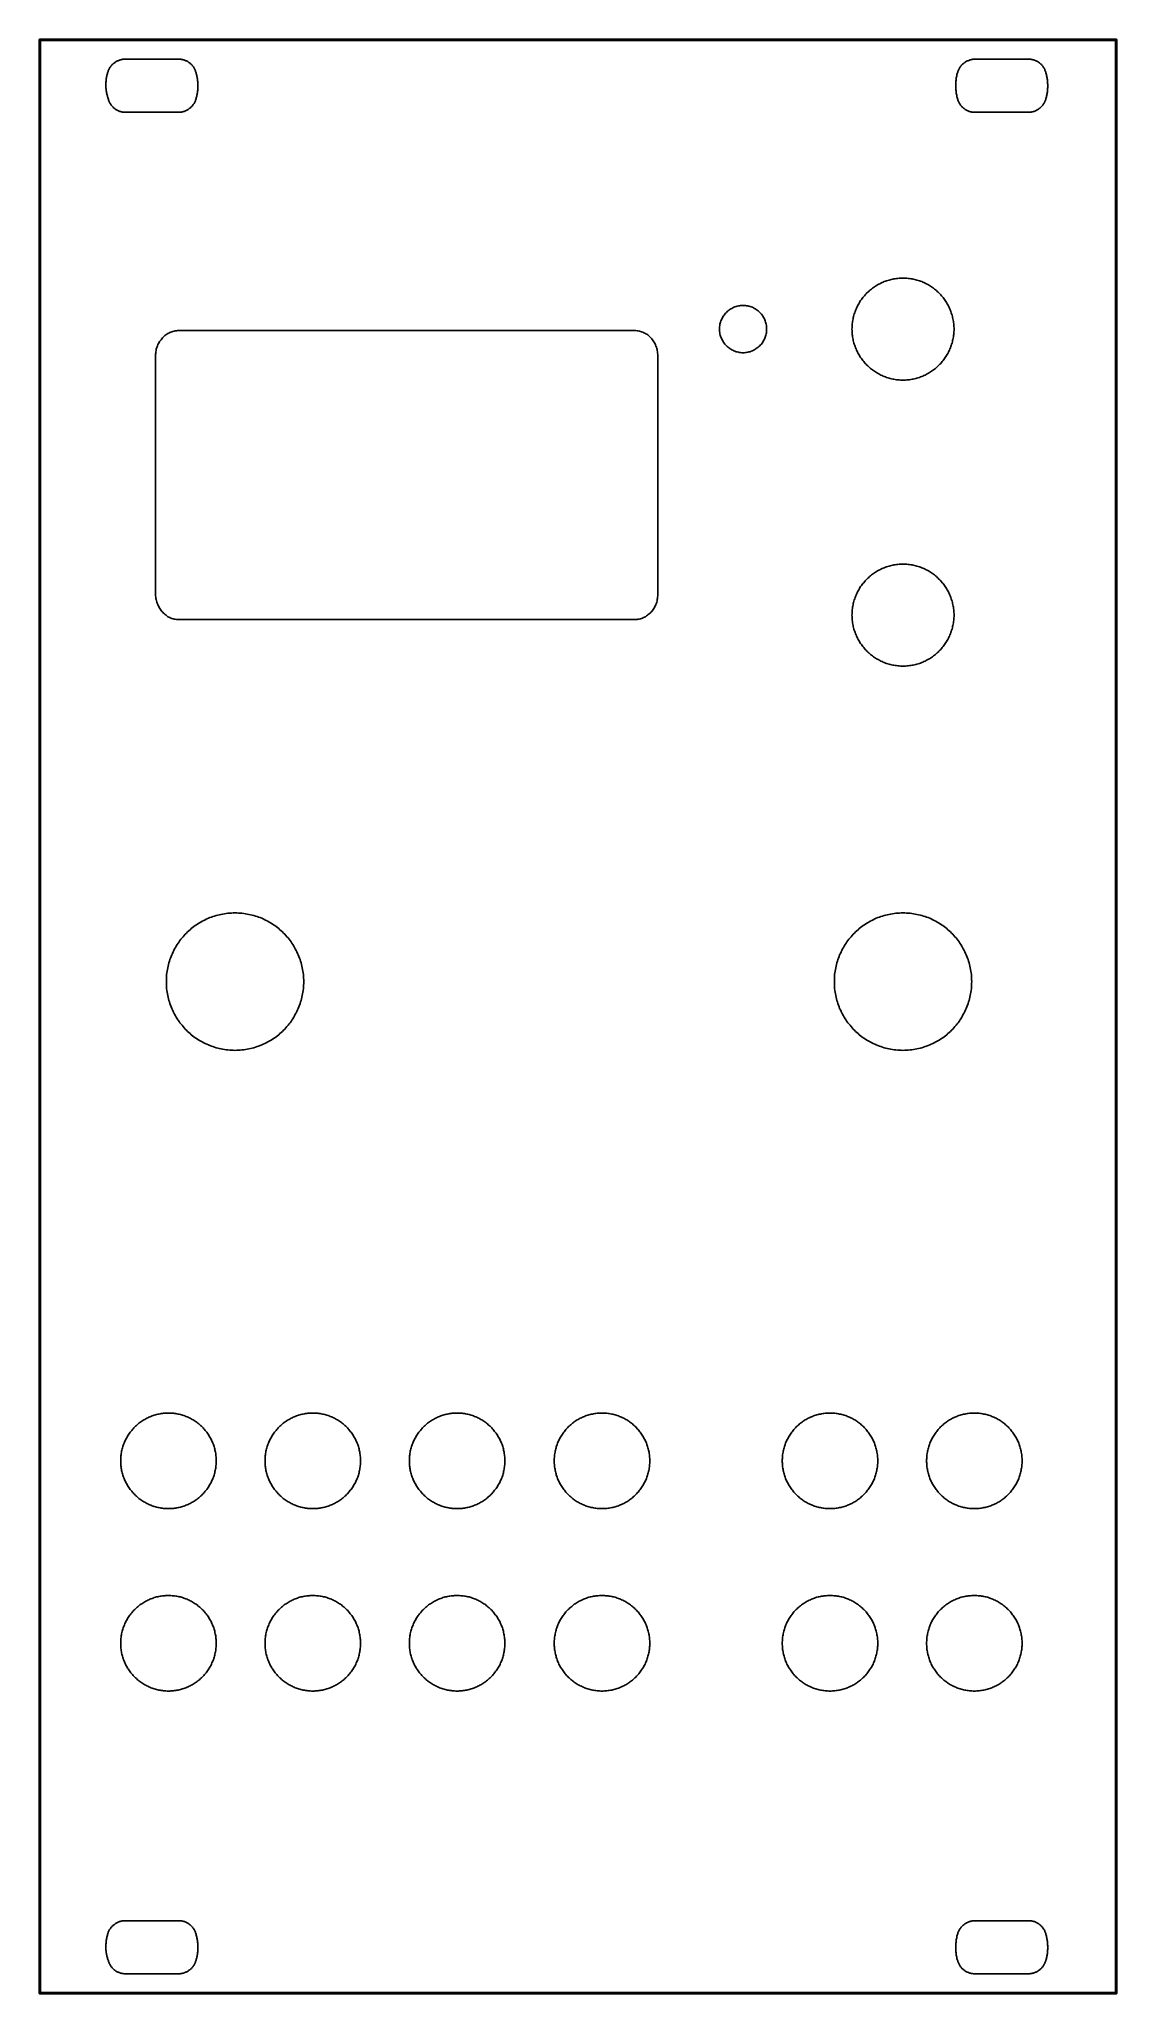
# Model space of a CAD drawing. Extents: x 5 to 76, y 7 to 135.
import ezdxf

# ---------------------------------------------------------------- set-up
doc = ezdxf.new("R2010")
doc.units = 0
doc.layers.add('SVG2', color=7, linetype='CONTINUOUS')

# ---------------------------------------------------------------- blocks, each defined once
blk = doc.blocks.new('*U4')
at = {"layer": 'SVG2', "color": 5}
for points in [[(4.89, 6.59), (4.84, 135.05), (4.89, 135.1)], [(4.84, 6.64), (4.84, 135.05), (4.89, 6.59)], [(4.89, 6.59), (4.89, 135.1), (4.94, 6.59)], [(4.94, 6.59), (4.89, 135.1), (4.94, 135.1)], [(4.94, 135), (4.94, 135.1), (9.36, 135)], [(9.36, 135), (4.94, 135.1), (9.36, 135.1)], [(9.36, 135), (9.36, 135.1), (13.78, 135)], [(13.78, 135), (9.36, 135.1), (13.78, 135.1)], [(13.78, 135), (13.78, 135.1), (18.19, 135)], [(18.19, 135), (13.78, 135.1), (18.19, 135.1)], [(18.19, 135), (18.19, 135.1), (22.61, 135)], [(22.61, 135), (18.19, 135.1), (22.61, 135.1)], [(22.61, 135), (22.61, 135.1), (27.03, 135)], [(27.03, 135), (22.61, 135.1), (27.03, 135.1)], [(27.03, 135), (27.03, 135.1), (31.44, 135)], [(31.44, 135), (27.03, 135.1), (31.44, 135.1)], [(31.44, 135), (31.44, 135.1), (35.86, 135)], [(35.86, 135), (31.44, 135.1), (35.86, 135.1)], [(35.86, 135), (35.86, 135.1), (40.28, 135)], [(40.28, 135), (35.86, 135.1), (40.28, 135.1)], [(40.28, 135), (40.28, 135.1), (44.69, 135)], [(44.69, 135), (40.28, 135.1), (44.69, 135.1)], [(44.69, 135), (44.69, 135.1), (49.11, 135)], [(49.11, 135), (44.69, 135.1), (49.11, 135.1)], [(49.11, 135), (49.11, 135.1), (53.53, 135)], [(53.53, 135), (49.11, 135.1), (53.53, 135.1)], [(53.53, 135), (53.53, 135.1), (57.94, 135)], [(57.94, 135), (53.53, 135.1), (57.94, 135.1)], [(57.94, 135), (57.94, 135.1), (62.36, 135)], [(62.36, 135), (57.94, 135.1), (62.36, 135.1)], [(62.36, 135), (62.36, 135.1), (66.78, 135)], [(66.78, 135), (62.36, 135.1), (66.78, 135.1)], [(66.78, 135), (66.78, 135.1), (71.19, 135)], [(71.19, 135), (66.78, 135.1), (71.19, 135.1)], [(71.19, 135), (71.19, 135.1), (75.61, 135)], [(75.61, 135), (71.19, 135.1), (75.61, 135.1)], [(75.61, 6.59), (75.61, 135.1), (75.66, 6.59)], [(75.66, 6.59), (75.61, 135.1), (75.66, 135.1)], [(75.66, 6.59), (75.66, 135.1), (75.71, 6.64)], [(75.71, 6.64), (75.66, 135.1), (75.71, 135.05)], [(4.94, 6.59), (4.94, 6.69), (9.36, 6.59)], [(9.36, 6.59), (4.94, 6.69), (9.36, 6.69)], [(9.36, 6.59), (9.36, 6.69), (13.78, 6.59)], [(13.78, 6.59), (9.36, 6.69), (13.78, 6.69)], [(13.78, 6.59), (13.78, 6.69), (18.19, 6.59)], [(18.19, 6.59), (13.78, 6.69), (18.19, 6.69)], [(18.19, 6.59), (18.19, 6.69), (22.61, 6.59)], [(22.61, 6.59), (18.19, 6.69), (22.61, 6.69)], [(22.61, 6.59), (22.61, 6.69), (27.03, 6.59)], [(27.03, 6.59), (22.61, 6.69), (27.03, 6.69)], [(27.03, 6.59), (27.03, 6.69), (31.44, 6.59)], [(31.44, 6.59), (27.03, 6.69), (31.44, 6.69)], [(31.44, 6.59), (31.44, 6.69), (35.86, 6.59)], [(35.86, 6.59), (31.44, 6.69), (35.86, 6.69)], [(35.86, 6.59), (35.86, 6.69), (40.28, 6.59)], [(40.28, 6.59), (35.86, 6.69), (40.28, 6.69)], [(40.28, 6.59), (40.28, 6.69), (44.69, 6.59)], [(44.69, 6.59), (40.28, 6.69), (44.69, 6.69)], [(44.69, 6.59), (44.69, 6.69), (49.11, 6.59)], [(49.11, 6.59), (44.69, 6.69), (49.11, 6.69)], [(49.11, 6.59), (49.11, 6.69), (53.53, 6.59)], [(53.53, 6.59), (49.11, 6.69), (53.53, 6.69)], [(53.53, 6.59), (53.53, 6.69), (57.94, 6.59)], [(57.94, 6.59), (53.53, 6.69), (57.94, 6.69)], [(57.94, 6.59), (57.94, 6.69), (62.36, 6.59)], [(62.36, 6.59), (57.94, 6.69), (62.36, 6.69)], [(62.36, 6.59), (62.36, 6.69), (66.78, 6.59)], [(66.78, 6.59), (62.36, 6.69), (66.78, 6.69)], [(66.78, 6.59), (66.78, 6.69), (71.19, 6.59)], [(71.19, 6.59), (66.78, 6.69), (71.19, 6.69)], [(71.19, 6.59), (71.19, 6.69), (75.61, 6.59)], [(75.61, 6.59), (71.19, 6.69), (75.61, 6.69)]]:
    blk.add_solid(points, dxfattribs=at)
blk = doc.blocks.new('BLOCK_4')
at = {"layer": 'SVG2'}
blk.add_lwpolyline([(4.94, 6.69), (9.36, 6.69), (13.78, 6.69), (18.19, 6.69), (22.61, 6.69), (27.03, 6.69), (31.44, 6.69), (35.86, 6.69), (40.28, 6.69), (44.69, 6.69), (49.11, 6.69), (53.53, 6.69), (57.94, 6.69), (62.36, 6.69), (66.78, 6.69), (71.19, 6.69), (75.61, 6.69), (75.61, 14.71), (75.61, 22.73), (75.61, 30.75), (75.61, 38.77), (75.61, 46.79), (75.61, 54.81), (75.61, 62.83), (75.61, 70.84), (75.61, 78.86), (75.61, 86.88), (75.61, 94.9), (75.61, 102.92), (75.61, 110.94), (75.61, 118.96), (75.61, 126.98), (75.61, 135), (71.19, 135), (66.78, 135), (62.36, 135), (57.94, 135), (53.53, 135), (49.11, 135), (44.69, 135), (40.28, 135), (35.86, 135), (31.44, 135), (27.03, 135), (22.61, 135), (18.19, 135), (13.78, 135), (9.36, 135), (4.94, 135), (4.94, 126.98), (4.94, 118.96), (4.94, 110.94), (4.94, 102.92), (4.94, 94.9), (4.94, 86.88), (4.94, 78.86), (4.94, 70.84), (4.94, 62.83), (4.94, 54.81), (4.94, 46.79), (4.94, 38.77), (4.94, 30.75), (4.94, 22.73), (4.94, 14.71), (4.94, 6.69)], dxfattribs=at)
for points in [[(75.66, 6.59), (75.66, 6.59), (71.24, 6.59), (71.24, 6.59), (71.24, 6.59), (66.81, 6.59), (66.81, 6.59), (66.81, 6.59), (62.39, 6.59), (62.39, 6.59), (62.39, 6.59), (57.97, 6.59), (57.97, 6.59), (57.97, 6.59), (53.54, 6.59), (53.54, 6.59), (53.54, 6.59), (49.12, 6.59), (49.12, 6.59), (49.12, 6.59), (44.7, 6.59), (44.7, 6.59), (44.7, 6.59), (40.28, 6.59), (40.28, 6.59), (40.28, 6.59), (35.85, 6.59), (35.85, 6.59), (35.85, 6.59), (31.43, 6.59), (31.43, 6.59), (31.43, 6.59), (27.01, 6.59), (27.01, 6.59), (27.01, 6.59), (22.58, 6.59), (22.58, 6.59), (22.58, 6.59), (18.16, 6.59), (18.16, 6.59), (18.16, 6.59), (13.74, 6.59), (13.74, 6.59), (13.74, 6.59), (9.31, 6.59), (9.31, 6.59), (9.31, 6.59), (4.89, 6.59), (4.89, 6.59), (4.89, 6.59), (4.89, 6.59), (4.89, 6.59), (4.89, 6.59), (4.88, 6.59), (4.88, 6.59), (4.88, 6.59), (4.88, 6.59), (4.88, 6.59), (4.88, 6.59), (4.87, 6.59), (4.87, 6.59), (4.87, 6.59), (4.87, 6.59), (4.87, 6.6), (4.87, 6.6), (4.87, 6.6), (4.86, 6.6), (4.86, 6.6), (4.86, 6.6), (4.86, 6.6), (4.86, 6.6), (4.86, 6.6), (4.86, 6.6), (4.86, 6.61), (4.85, 6.61), (4.85, 6.61), (4.85, 6.61), (4.85, 6.61), (4.85, 6.61), (4.85, 6.61), (4.85, 6.61), (4.85, 6.62), (4.85, 6.62), (4.85, 6.62), (4.85, 6.62), (4.85, 6.62), (4.84, 6.62), (4.84, 6.62), (4.84, 6.63), (4.84, 6.63), (4.84, 6.63), (4.84, 6.63), (4.84, 6.63), (4.84, 6.63), (4.84, 6.64), (4.84, 6.64), (4.84, 6.64), (4.84, 6.64), (4.84, 14.67), (4.84, 14.67), (4.84, 14.67), (4.84, 22.69), (4.84, 22.69), (4.84, 22.69), (4.84, 30.72), (4.84, 30.72), (4.84, 30.72), (4.84, 38.74), (4.84, 38.74), (4.84, 38.74), (4.84, 46.77), (4.84, 46.77), (4.84, 46.77), (4.84, 54.79), (4.84, 54.79), (4.84, 54.79), (4.84, 62.82), (4.84, 62.82), (4.84, 62.82), (4.84, 70.84), (4.84, 70.84), (4.84, 70.84), (4.84, 78.87), (4.84, 78.87), (4.84, 78.87), (4.84, 86.9), (4.84, 86.9), (4.84, 86.9), (4.84, 94.92), (4.84, 94.92), (4.84, 94.92), (4.84, 102.95), (4.84, 102.95), (4.84, 102.95), (4.84, 110.97), (4.84, 110.97), (4.84, 110.97), (4.84, 119), (4.84, 119), (4.84, 119), (4.84, 127.02), (4.84, 127.02), (4.84, 127.02), (4.84, 135.05), (4.84, 135.05), (4.84, 135.05), (4.84, 135.05), (4.84, 135.06), (4.84, 135.06), (4.84, 135.06), (4.84, 135.06), (4.84, 135.06), (4.84, 135.06), (4.84, 135.07), (4.84, 135.07), (4.85, 135.07), (4.85, 135.07), (4.85, 135.07), (4.85, 135.07), (4.85, 135.07), (4.85, 135.08), (4.85, 135.08), (4.85, 135.08), (4.85, 135.08), (4.85, 135.08), (4.85, 135.08), (4.85, 135.08), (4.86, 135.08), (4.86, 135.09), (4.86, 135.09), (4.86, 135.09), (4.86, 135.09), (4.86, 135.09), (4.86, 135.09), (4.86, 135.09), (4.87, 135.09), (4.87, 135.09), (4.87, 135.09), (4.87, 135.1), (4.87, 135.1), (4.87, 135.1), (4.87, 135.1), (4.88, 135.1), (4.88, 135.1), (4.88, 135.1), (4.88, 135.1), (4.88, 135.1), (4.88, 135.1), (4.89, 135.1), (4.89, 135.1), (4.89, 135.1), (4.89, 135.1), (4.89, 135.1), (4.89, 135.1), (9.31, 135.1), (9.31, 135.1), (9.31, 135.1), (13.74, 135.1), (13.74, 135.1), (13.74, 135.1), (18.16, 135.1), (18.16, 135.1), (18.16, 135.1), (22.58, 135.1), (22.58, 135.1), (22.58, 135.1), (27.01, 135.1), (27.01, 135.1), (27.01, 135.1), (31.43, 135.1), (31.43, 135.1), (31.43, 135.1), (35.85, 135.1), (35.85, 135.1), (35.85, 135.1), (40.28, 135.1), (40.28, 135.1), (40.28, 135.1), (44.7, 135.1), (44.7, 135.1), (44.7, 135.1), (49.12, 135.1), (49.12, 135.1), (49.12, 135.1), (53.54, 135.1), (53.54, 135.1), (53.54, 135.1), (57.97, 135.1), (57.97, 135.1), (57.97, 135.1), (62.39, 135.1), (62.39, 135.1), (62.39, 135.1), (66.81, 135.1), (66.81, 135.1), (66.81, 135.1), (71.24, 135.1), (71.24, 135.1), (71.24, 135.1), (75.66, 135.1), (75.66, 135.1), (75.66, 135.1), (75.66, 135.1), (75.66, 135.1), (75.67, 135.1), (75.67, 135.1), (75.67, 135.1), (75.67, 135.1), (75.67, 135.1), (75.67, 135.1), (75.68, 135.1), (75.68, 135.1), (75.68, 135.1), (75.68, 135.1), (75.68, 135.1), (75.68, 135.09), (75.68, 135.09), (75.69, 135.09), (75.69, 135.09), (75.69, 135.09), (75.69, 135.09), (75.69, 135.09), (75.69, 135.09), (75.69, 135.09), (75.69, 135.09), (75.7, 135.08), (75.7, 135.08), (75.7, 135.08), (75.7, 135.08), (75.7, 135.08), (75.7, 135.08), (75.7, 135.08), (75.7, 135.08), (75.7, 135.07), (75.7, 135.07), (75.7, 135.07), (75.71, 135.07), (75.71, 135.07), (75.71, 135.07), (75.71, 135.07), (75.71, 135.06), (75.71, 135.06), (75.71, 135.06), (75.71, 135.06), (75.71, 135.06), (75.71, 135.06), (75.71, 135.05), (75.71, 135.05), (75.71, 135.05), (75.71, 135.05), (75.71, 127.02), (75.71, 127.02), (75.71, 127.02), (75.71, 119), (75.71, 119), (75.71, 119), (75.71, 110.97), (75.71, 110.97), (75.71, 110.97), (75.71, 102.95), (75.71, 102.95), (75.71, 102.95), (75.71, 94.92), (75.71, 94.92), (75.71, 94.92), (75.71, 86.9), (75.71, 86.9), (75.71, 86.9), (75.71, 78.87), (75.71, 78.87), (75.71, 78.87), (75.71, 70.84), (75.71, 70.84), (75.71, 70.84), (75.71, 62.82), (75.71, 62.82), (75.71, 62.82), (75.71, 54.79), (75.71, 54.79), (75.71, 54.79), (75.71, 46.77), (75.71, 46.77), (75.71, 46.77), (75.71, 38.74), (75.71, 38.74), (75.71, 38.74), (75.71, 30.72), (75.71, 30.72), (75.71, 30.72), (75.71, 22.69), (75.71, 22.69), (75.71, 22.69), (75.71, 14.67), (75.71, 14.67), (75.71, 14.67), (75.71, 6.64), (75.71, 6.64), (75.71, 6.64), (75.71, 6.64), (75.71, 6.63), (75.71, 6.63), (75.71, 6.63), (75.71, 6.63), (75.71, 6.63), (75.71, 6.63), (75.71, 6.62), (75.71, 6.62), (75.71, 6.62), (75.71, 6.62), (75.7, 6.62), (75.7, 6.62), (75.7, 6.62), (75.7, 6.61), (75.7, 6.61), (75.7, 6.61), (75.7, 6.61), (75.7, 6.61), (75.7, 6.61), (75.7, 6.61), (75.7, 6.61), (75.69, 6.6), (75.69, 6.6), (75.69, 6.6), (75.69, 6.6), (75.69, 6.6), (75.69, 6.6), (75.69, 6.6), (75.69, 6.6), (75.68, 6.6), (75.68, 6.6), (75.68, 6.59), (75.68, 6.59), (75.68, 6.59), (75.68, 6.59), (75.68, 6.59), (75.67, 6.59), (75.67, 6.59), (75.67, 6.59), (75.67, 6.59), (75.67, 6.59), (75.67, 6.59), (75.66, 6.59), (75.66, 6.59), (75.66, 6.59), (75.66, 6.59)], [(75.66, 135.05), (75.66, 135.05), (71.24, 135.05), (71.24, 135.05), (71.24, 135.05), (66.81, 135.05), (66.81, 135.05), (66.81, 135.05), (62.39, 135.05), (62.39, 135.05), (62.39, 135.05), (57.97, 135.05), (57.97, 135.05), (57.97, 135.05), (53.54, 135.05), (53.54, 135.05), (53.54, 135.05), (49.12, 135.05), (49.12, 135.05), (49.12, 135.05), (44.7, 135.05), (44.7, 135.05), (44.7, 135.05), (40.28, 135.05), (40.28, 135.05), (40.28, 135.05), (35.85, 135.05), (35.85, 135.05), (35.85, 135.05), (31.43, 135.05), (31.43, 135.05), (31.43, 135.05), (27.01, 135.05), (27.01, 135.05), (27.01, 135.05), (22.58, 135.05), (22.58, 135.05), (22.58, 135.05), (18.16, 135.05), (18.16, 135.05), (18.16, 135.05), (13.74, 135.05), (13.74, 135.05), (13.74, 135.05), (9.31, 135.05), (9.31, 135.05), (9.31, 135.05), (4.89, 135.05), (4.89, 135.05), (4.89, 135.05), (4.89, 135.05), (4.89, 135.05), (4.89, 135.05), (4.89, 135.05), (4.89, 135.05), (4.89, 135.05), (4.89, 135.05), (4.89, 135.05), (4.89, 135.05), (4.89, 135.05), (4.89, 135.05), (4.89, 135.05), (4.89, 135.05), (4.89, 135.05), (4.89, 135.05), (4.89, 135.05), (4.89, 135.05), (4.89, 135.05), (4.89, 135.05), (4.89, 135.05), (4.89, 135.05), (4.89, 135.05), (4.89, 135.05), (4.89, 135.05), (4.89, 135.05), (4.89, 135.05), (4.89, 135.05), (4.89, 135.05), (4.89, 135.05), (4.89, 135.05), (4.89, 135.05), (4.89, 135.05), (4.89, 135.05), (4.89, 135.05), (4.89, 135.05), (4.89, 135.05), (4.89, 135.05), (4.89, 135.05), (4.89, 135.05), (4.89, 135.05), (4.89, 135.05), (4.89, 135.05), (4.89, 135.05), (4.89, 135.05), (4.89, 135.05), (4.89, 135.05), (4.89, 135.05), (4.89, 135.05), (4.89, 127.02), (4.89, 127.02), (4.89, 127.02), (4.89, 119), (4.89, 119), (4.89, 119), (4.89, 110.97), (4.89, 110.97), (4.89, 110.97), (4.89, 102.95), (4.89, 102.95), (4.89, 102.95), (4.89, 94.92), (4.89, 94.92), (4.89, 94.92), (4.89, 86.9), (4.89, 86.9), (4.89, 86.9), (4.89, 78.87), (4.89, 78.87), (4.89, 78.87), (4.89, 70.84), (4.89, 70.84), (4.89, 70.84), (4.89, 62.82), (4.89, 62.82), (4.89, 62.82), (4.89, 54.79), (4.89, 54.79), (4.89, 54.79), (4.89, 46.77), (4.89, 46.77), (4.89, 46.77), (4.89, 38.74), (4.89, 38.74), (4.89, 38.74), (4.89, 30.72), (4.89, 30.72), (4.89, 30.72), (4.89, 22.69), (4.89, 22.69), (4.89, 22.69), (4.89, 14.67), (4.89, 14.67), (4.89, 14.67), (4.89, 6.64), (4.89, 6.64), (4.89, 6.64), (4.89, 6.64), (4.89, 6.64), (4.89, 6.64), (4.89, 6.64), (4.89, 6.64), (4.89, 6.64), (4.89, 6.64), (4.89, 6.64), (4.89, 6.64), (4.89, 6.64), (4.89, 6.64), (4.89, 6.64), (4.89, 6.64), (4.89, 6.64), (4.89, 6.64), (4.89, 6.64), (4.89, 6.64), (4.89, 6.64), (4.89, 6.64), (4.89, 6.64), (4.89, 6.64), (4.89, 6.64), (4.89, 6.64), (4.89, 6.64), (4.89, 6.64), (4.89, 6.64), (4.89, 6.64), (4.89, 6.64), (4.89, 6.64), (4.89, 6.64), (4.89, 6.64), (4.89, 6.64), (4.89, 6.64), (4.89, 6.64), (4.89, 6.64), (4.89, 6.64), (4.89, 6.64), (4.89, 6.64), (4.89, 6.64), (4.89, 6.64), (4.89, 6.64), (4.89, 6.64), (4.89, 6.64), (4.89, 6.64), (4.89, 6.64), (4.89, 6.64), (4.89, 6.64), (4.89, 6.64), (9.31, 6.64), (9.31, 6.64), (9.31, 6.64), (13.74, 6.64), (13.74, 6.64), (13.74, 6.64), (18.16, 6.64), (18.16, 6.64), (18.16, 6.64), (22.58, 6.64), (22.58, 6.64), (22.58, 6.64), (27.01, 6.64), (27.01, 6.64), (27.01, 6.64), (31.43, 6.64), (31.43, 6.64), (31.43, 6.64), (35.85, 6.64), (35.85, 6.64), (35.85, 6.64), (40.28, 6.64), (40.28, 6.64), (40.28, 6.64), (44.7, 6.64), (44.7, 6.64), (44.7, 6.64), (49.12, 6.64), (49.12, 6.64), (49.12, 6.64), (53.54, 6.64), (53.54, 6.64), (53.54, 6.64), (57.97, 6.64), (57.97, 6.64), (57.97, 6.64), (62.39, 6.64), (62.39, 6.64), (62.39, 6.64), (66.81, 6.64), (66.81, 6.64), (66.81, 6.64), (71.24, 6.64), (71.24, 6.64), (71.24, 6.64), (75.66, 6.64), (75.66, 6.64), (75.66, 6.64), (75.66, 6.64), (75.66, 6.64), (75.66, 6.64), (75.66, 6.64), (75.66, 6.64), (75.66, 6.64), (75.66, 6.64), (75.66, 6.64), (75.66, 6.64), (75.66, 6.64), (75.66, 6.64), (75.66, 6.64), (75.66, 6.64), (75.66, 6.64), (75.66, 6.64), (75.66, 6.64), (75.66, 6.64), (75.66, 6.64), (75.66, 6.64), (75.66, 6.64), (75.66, 6.64), (75.66, 6.64), (75.66, 6.64), (75.66, 6.64), (75.66, 6.64), (75.66, 6.64), (75.66, 6.64), (75.66, 6.64), (75.66, 6.64), (75.66, 6.64), (75.66, 6.64), (75.66, 6.64), (75.66, 6.64), (75.66, 6.64), (75.66, 6.64), (75.66, 6.64), (75.66, 6.64), (75.66, 6.64), (75.66, 6.64), (75.66, 6.64), (75.66, 6.64), (75.66, 6.64), (75.66, 6.64), (75.66, 6.64), (75.66, 6.64), (75.66, 6.64), (75.66, 6.64), (75.66, 6.64), (75.66, 14.67), (75.66, 14.67), (75.66, 14.67), (75.66, 22.69), (75.66, 22.69), (75.66, 22.69), (75.66, 30.72), (75.66, 30.72), (75.66, 30.72), (75.66, 38.74), (75.66, 38.74), (75.66, 38.74), (75.66, 46.77), (75.66, 46.77), (75.66, 46.77), (75.66, 54.79), (75.66, 54.79), (75.66, 54.79), (75.66, 62.82), (75.66, 62.82), (75.66, 62.82), (75.66, 70.84), (75.66, 70.84), (75.66, 70.84), (75.66, 78.87), (75.66, 78.87), (75.66, 78.87), (75.66, 86.9), (75.66, 86.9), (75.66, 86.9), (75.66, 94.92), (75.66, 94.92), (75.66, 94.92), (75.66, 102.95), (75.66, 102.95), (75.66, 102.95), (75.66, 110.97), (75.66, 110.97), (75.66, 110.97), (75.66, 119), (75.66, 119), (75.66, 119), (75.66, 127.02), (75.66, 127.02), (75.66, 127.02), (75.66, 135.05), (75.66, 135.05), (75.66, 135.05), (75.66, 135.05), (75.66, 135.05), (75.66, 135.05), (75.66, 135.05), (75.66, 135.05), (75.66, 135.05), (75.66, 135.05), (75.66, 135.05), (75.66, 135.05), (75.66, 135.05), (75.66, 135.05), (75.66, 135.05), (75.66, 135.05), (75.66, 135.05), (75.66, 135.05), (75.66, 135.05), (75.66, 135.05), (75.66, 135.05), (75.66, 135.05), (75.66, 135.05), (75.66, 135.05), (75.66, 135.05), (75.66, 135.05), (75.66, 135.05), (75.66, 135.05), (75.66, 135.05), (75.66, 135.05), (75.66, 135.05), (75.66, 135.05), (75.66, 135.05), (75.66, 135.05), (75.66, 135.05), (75.66, 135.05), (75.66, 135.05), (75.66, 135.05), (75.66, 135.05), (75.66, 135.05), (75.66, 135.05), (75.66, 135.05), (75.66, 135.05), (75.66, 135.05), (75.66, 135.05), (75.66, 135.05), (75.66, 135.05), (75.66, 135.05), (75.66, 135.05), (75.66, 135.05)]]:
    blk.add_open_spline(points, degree=3, knots=[0, 0, 0, 0, 1, 1, 1, 2, 2, 2, 3, 3, 3, 4, 4, 4, 5, 5, 5, 6, 6, 6, 7, 7, 7, 8, 8, 8, 9, 9, 9, 10, 10, 10, 11, 11, 11, 12, 12, 12, 13, 13, 13, 14, 14, 14, 15, 15, 15, 16, 16, 16, 17, 17, 17, 18, 18, 18, 19, 19, 19, 20, 20, 20, 21, 21, 21, 22, 22, 22, 23, 23, 23, 24, 24, 24, 25, 25, 25, 26, 26, 26, 27, 27, 27, 28, 28, 28, 29, 29, 29, 30, 30, 30, 31, 31, 31, 32, 32, 32, 33, 33, 33, 34, 34, 34, 35, 35, 35, 36, 36, 36, 37, 37, 37, 38, 38, 38, 39, 39, 39, 40, 40, 40, 41, 41, 41, 42, 42, 42, 43, 43, 43, 44, 44, 44, 45, 45, 45, 46, 46, 46, 47, 47, 47, 48, 48, 48, 49, 49, 49, 50, 50, 50, 51, 51, 51, 52, 52, 52, 53, 53, 53, 54, 54, 54, 55, 55, 55, 56, 56, 56, 57, 57, 57, 58, 58, 58, 59, 59, 59, 60, 60, 60, 61, 61, 61, 62, 62, 62, 63, 63, 63, 64, 64, 64, 65, 65, 65, 66, 66, 66, 67, 67, 67, 68, 68, 68, 69, 69, 69, 70, 70, 70, 71, 71, 71, 72, 72, 72, 73, 73, 73, 74, 74, 74, 75, 75, 75, 76, 76, 76, 77, 77, 77, 78, 78, 78, 79, 79, 79, 80, 80, 80, 81, 81, 81, 82, 82, 82, 83, 83, 83, 84, 84, 84, 85, 85, 85, 86, 86, 86, 87, 87, 87, 88, 88, 88, 89, 89, 89, 90, 90, 90, 91, 91, 91, 92, 92, 92, 93, 93, 93, 94, 94, 94, 95, 95, 95, 96, 96, 96, 97, 97, 97, 98, 98, 98, 99, 99, 99, 100, 100, 100, 101, 101, 101, 102, 102, 102, 103, 103, 103, 104, 104, 104, 105, 105, 105, 106, 106, 106, 107, 107, 107, 108, 108, 108, 109, 109, 109, 110, 110, 110, 111, 111, 111, 112, 112, 112, 113, 113, 113, 114, 114, 114, 115, 115, 115, 116, 116, 116, 117, 117, 117, 118, 118, 118, 119, 119, 119, 120, 120, 120, 121, 121, 121, 122, 122, 122, 123, 123, 123, 124, 124, 124, 125, 125, 125, 126, 126, 126, 127, 127, 127, 128, 128, 128, 128], dxfattribs=at)
at = {"layer": 'SVG2', "color": 5}
blk.add_blockref('*U4', (0, 0), dxfattribs=at)

msp = doc.modelspace()

# ---------------------------------------------------------------- linework, layer by layer
at = {"layer": 'SVG2', "color": 5}
for points, knots in [([(9.36, 132.93), (9.37, 132.96), (9.38, 132.99), (9.39, 133.02), (9.4, 133.05), (9.42, 133.08), (9.43, 133.11), (9.44, 133.14), (9.46, 133.17), (9.48, 133.2), (9.49, 133.22), (9.51, 133.25), (9.53, 133.27), (9.55, 133.3), (9.57, 133.32), (9.59, 133.35), (9.61, 133.37), (9.63, 133.4), (9.65, 133.42), (9.67, 133.44), (9.7, 133.46), (9.72, 133.48), (9.74, 133.5), (9.77, 133.52), (9.79, 133.54), (9.82, 133.56), (9.85, 133.58), (9.87, 133.6), (9.9, 133.61), (9.93, 133.63), (9.95, 133.64), (9.98, 133.66), (10.01, 133.67), (10.04, 133.68), (10.07, 133.7), (10.1, 133.71), (10.13, 133.72), (10.16, 133.73), (10.19, 133.74), (10.22, 133.74), (10.25, 133.75), (10.28, 133.76), (10.31, 133.76), (10.34, 133.77), (10.37, 133.77), (10.4, 133.78), (10.43, 133.78), (10.46, 133.78), (10.49, 133.78), (10.49, 133.78), (10.71, 133.78), (10.71, 133.78), (10.71, 133.78), (10.93, 133.78), (10.93, 133.78), (10.93, 133.78), (11.15, 133.78), (11.15, 133.78), (11.15, 133.78), (11.37, 133.78), (11.37, 133.78), (11.37, 133.78), (11.59, 133.78), (11.59, 133.78), (11.59, 133.78), (11.81, 133.78), (11.81, 133.78), (11.81, 133.78), (12.03, 133.78), (12.03, 133.78), (12.03, 133.78), (12.25, 133.78), (12.25, 133.78), (12.25, 133.78), (12.48, 133.78), (12.48, 133.78), (12.48, 133.78), (12.7, 133.78), (12.7, 133.78), (12.7, 133.78), (12.92, 133.78), (12.92, 133.78), (12.92, 133.78), (13.14, 133.78), (13.14, 133.78), (13.14, 133.78), (13.36, 133.78), (13.36, 133.78), (13.36, 133.78), (13.58, 133.78), (13.58, 133.78), (13.58, 133.78), (13.8, 133.78), (13.8, 133.78), (13.8, 133.78), (14.02, 133.78), (14.02, 133.78), (14.05, 133.78), (14.08, 133.78), (14.12, 133.78), (14.15, 133.77), (14.18, 133.77), (14.21, 133.76), (14.25, 133.76), (14.28, 133.75), (14.31, 133.74), (14.34, 133.74), (14.37, 133.73), (14.4, 133.72), (14.43, 133.71), (14.46, 133.7), (14.49, 133.68), (14.52, 133.67), (14.54, 133.66), (14.57, 133.64), (14.6, 133.63), (14.63, 133.61), (14.65, 133.6), (14.68, 133.58), (14.7, 133.56), (14.73, 133.54), (14.75, 133.52), (14.78, 133.5), (14.8, 133.48), (14.82, 133.46), (14.85, 133.44), (14.87, 133.42), (14.89, 133.4), (14.91, 133.37), (14.93, 133.35), (14.95, 133.32), (14.97, 133.3), (14.99, 133.27), (15, 133.25), (15.02, 133.22), (15.04, 133.2), (15.05, 133.17), (15.07, 133.14), (15.08, 133.11), (15.09, 133.08), (15.11, 133.05), (15.12, 133.02), (15.13, 132.99), (15.14, 132.96), (15.15, 132.93), (15.16, 132.9), (15.17, 132.86), (15.18, 132.82), (15.19, 132.78), (15.2, 132.75), (15.21, 132.71), (15.21, 132.67), (15.22, 132.63), (15.23, 132.59), (15.24, 132.56), (15.24, 132.52), (15.25, 132.48), (15.25, 132.44), (15.26, 132.4), (15.26, 132.36), (15.27, 132.33), (15.27, 132.29), (15.27, 132.25), (15.27, 132.21), (15.28, 132.17), (15.28, 132.14), (15.28, 132.1), (15.28, 132.06), (15.28, 132.02), (15.28, 131.98), (15.28, 131.94), (15.28, 131.91), (15.28, 131.87), (15.27, 131.83), (15.27, 131.79), (15.27, 131.76), (15.27, 131.72), (15.26, 131.68), (15.26, 131.64), (15.25, 131.61), (15.25, 131.57), (15.24, 131.53), (15.24, 131.5), (15.23, 131.46), (15.22, 131.42), (15.21, 131.39), (15.21, 131.35), (15.2, 131.31), (15.19, 131.28), (15.18, 131.24), (15.17, 131.21), (15.16, 131.17), (15.15, 131.13), (15.14, 131.1), (15.13, 131.07), (15.12, 131.04), (15.11, 131.01), (15.09, 130.98), (15.08, 130.96), (15.06, 130.93), (15.05, 130.9), (15.03, 130.87), (15.02, 130.85), (15, 130.82), (14.98, 130.79), (14.96, 130.77), (14.94, 130.74), (14.92, 130.72), (14.9, 130.7), (14.88, 130.67), (14.86, 130.65), (14.84, 130.63), (14.81, 130.61), (14.79, 130.59), (14.77, 130.56), (14.74, 130.54), (14.72, 130.53), (14.69, 130.51), (14.66, 130.49), (14.64, 130.47), (14.61, 130.46), (14.58, 130.44), (14.56, 130.43), (14.53, 130.41), (14.5, 130.4), (14.47, 130.38), (14.44, 130.37), (14.41, 130.36), (14.38, 130.35), (14.35, 130.34), (14.32, 130.33), (14.29, 130.32), (14.26, 130.32), (14.23, 130.31), (14.2, 130.3), (14.17, 130.3), (14.14, 130.29), (14.11, 130.29), (14.08, 130.29), (14.05, 130.29), (14.02, 130.29), (14.02, 130.29), (13.8, 130.29), (13.8, 130.29), (13.8, 130.29), (13.58, 130.29), (13.58, 130.29), (13.58, 130.29), (13.36, 130.29), (13.36, 130.29), (13.36, 130.29), (13.15, 130.29), (13.15, 130.29), (13.15, 130.29), (12.93, 130.29), (12.93, 130.29), (12.93, 130.29), (12.71, 130.29), (12.71, 130.29), (12.71, 130.29), (12.49, 130.29), (12.49, 130.29), (12.49, 130.29), (12.27, 130.29), (12.27, 130.29), (12.27, 130.29), (12.05, 130.29), (12.05, 130.29), (12.05, 130.29), (11.84, 130.29), (11.84, 130.29), (11.84, 130.29), (11.62, 130.29), (11.62, 130.29), (11.62, 130.29), (11.4, 130.29), (11.4, 130.29), (11.4, 130.29), (11.18, 130.29), (11.18, 130.29), (11.18, 130.29), (10.96, 130.29), (10.96, 130.29), (10.96, 130.29), (10.74, 130.29), (10.74, 130.29), (10.74, 130.29), (10.53, 130.29), (10.53, 130.29), (10.49, 130.29), (10.46, 130.29), (10.43, 130.29), (10.4, 130.29), (10.36, 130.3), (10.33, 130.3), (10.3, 130.31), (10.27, 130.32), (10.24, 130.32), (10.21, 130.33), (10.18, 130.34), (10.15, 130.35), (10.12, 130.36), (10.09, 130.37), (10.06, 130.38), (10.03, 130.4), (10, 130.41), (9.97, 130.43), (9.95, 130.44), (9.92, 130.46), (9.89, 130.47), (9.87, 130.49), (9.84, 130.51), (9.82, 130.53), (9.79, 130.54), (9.77, 130.56), (9.74, 130.59), (9.72, 130.61), (9.7, 130.63), (9.68, 130.65), (9.66, 130.67), (9.63, 130.7), (9.62, 130.72), (9.6, 130.74), (9.58, 130.77), (9.56, 130.79), (9.54, 130.82), (9.52, 130.85), (9.51, 130.87), (9.49, 130.9), (9.48, 130.93), (9.46, 130.96), (9.45, 130.98), (9.44, 131.01), (9.43, 131.04), (9.42, 131.07), (9.41, 131.1), (9.4, 131.13), (9.38, 131.17), (9.37, 131.21), (9.36, 131.25), (9.35, 131.29), (9.34, 131.32), (9.33, 131.36), (9.32, 131.4), (9.31, 131.44), (9.3, 131.48), (9.29, 131.51), (9.28, 131.55), (9.28, 131.59), (9.27, 131.63), (9.26, 131.67), (9.26, 131.7), (9.25, 131.74), (9.25, 131.78), (9.25, 131.82), (9.24, 131.86), (9.24, 131.9), (9.24, 131.93), (9.24, 131.97), (9.23, 132.01), (9.23, 132.05), (9.23, 132.09), (9.23, 132.12), (9.23, 132.16), (9.24, 132.2), (9.24, 132.24), (9.24, 132.27), (9.24, 132.31), (9.25, 132.35), (9.25, 132.39), (9.25, 132.42), (9.26, 132.46), (9.26, 132.5), (9.27, 132.54), (9.27, 132.57), (9.28, 132.61), (9.29, 132.65), (9.3, 132.68), (9.3, 132.72), (9.31, 132.76), (9.32, 132.79), (9.33, 132.83), (9.34, 132.86), (9.35, 132.9), (9.36, 132.93)], [0, 0, 0, 0, 1, 1, 1, 2, 2, 2, 3, 3, 3, 4, 4, 4, 5, 5, 5, 6, 6, 6, 7, 7, 7, 8, 8, 8, 9, 9, 9, 10, 10, 10, 11, 11, 11, 12, 12, 12, 13, 13, 13, 14, 14, 14, 15, 15, 15, 16, 16, 16, 17, 17, 17, 18, 18, 18, 19, 19, 19, 20, 20, 20, 21, 21, 21, 22, 22, 22, 23, 23, 23, 24, 24, 24, 25, 25, 25, 26, 26, 26, 27, 27, 27, 28, 28, 28, 29, 29, 29, 30, 30, 30, 31, 31, 31, 32, 32, 32, 33, 33, 33, 34, 34, 34, 35, 35, 35, 36, 36, 36, 37, 37, 37, 38, 38, 38, 39, 39, 39, 40, 40, 40, 41, 41, 41, 42, 42, 42, 43, 43, 43, 44, 44, 44, 45, 45, 45, 46, 46, 46, 47, 47, 47, 48, 48, 48, 49, 49, 49, 50, 50, 50, 51, 51, 51, 52, 52, 52, 53, 53, 53, 54, 54, 54, 55, 55, 55, 56, 56, 56, 57, 57, 57, 58, 58, 58, 59, 59, 59, 60, 60, 60, 61, 61, 61, 62, 62, 62, 63, 63, 63, 64, 64, 64, 65, 65, 65, 66, 66, 66, 67, 67, 67, 68, 68, 68, 69, 69, 69, 70, 70, 70, 71, 71, 71, 72, 72, 72, 73, 73, 73, 74, 74, 74, 75, 75, 75, 76, 76, 76, 77, 77, 77, 78, 78, 78, 79, 79, 79, 80, 80, 80, 81, 81, 81, 82, 82, 82, 83, 83, 83, 84, 84, 84, 85, 85, 85, 86, 86, 86, 87, 87, 87, 88, 88, 88, 89, 89, 89, 90, 90, 90, 91, 91, 91, 92, 92, 92, 93, 93, 93, 94, 94, 94, 95, 95, 95, 96, 96, 96, 97, 97, 97, 98, 98, 98, 99, 99, 99, 100, 100, 100, 101, 101, 101, 102, 102, 102, 103, 103, 103, 104, 104, 104, 105, 105, 105, 106, 106, 106, 107, 107, 107, 108, 108, 108, 109, 109, 109, 110, 110, 110, 111, 111, 111, 112, 112, 112, 113, 113, 113, 114, 114, 114, 115, 115, 115, 116, 116, 116, 117, 117, 117, 118, 118, 118, 119, 119, 119, 120, 120, 120, 121, 121, 121, 122, 122, 122, 123, 123, 123, 124, 124, 124, 125, 125, 125, 126, 126, 126, 127, 127, 127, 128, 128, 128, 128]), ([(65.24, 132.93), (65.25, 132.96), (65.26, 132.99), (65.27, 133.02), (65.28, 133.05), (65.3, 133.08), (65.31, 133.11), (65.32, 133.14), (65.34, 133.17), (65.36, 133.2), (65.37, 133.22), (65.39, 133.25), (65.41, 133.27), (65.43, 133.3), (65.45, 133.32), (65.47, 133.35), (65.49, 133.37), (65.51, 133.4), (65.53, 133.42), (65.55, 133.44), (65.58, 133.46), (65.6, 133.48), (65.62, 133.5), (65.65, 133.52), (65.67, 133.54), (65.7, 133.56), (65.73, 133.58), (65.75, 133.6), (65.78, 133.61), (65.81, 133.63), (65.83, 133.64), (65.86, 133.66), (65.89, 133.67), (65.92, 133.68), (65.95, 133.7), (65.98, 133.71), (66.01, 133.72), (66.04, 133.73), (66.07, 133.74), (66.1, 133.74), (66.13, 133.75), (66.16, 133.76), (66.19, 133.76), (66.22, 133.77), (66.25, 133.77), (66.28, 133.78), (66.31, 133.78), (66.34, 133.78), (66.37, 133.78), (66.37, 133.78), (66.59, 133.78), (66.59, 133.78), (66.59, 133.78), (66.81, 133.78), (66.81, 133.78), (66.81, 133.78), (67.03, 133.78), (67.03, 133.78), (67.03, 133.78), (67.25, 133.78), (67.25, 133.78), (67.25, 133.78), (67.47, 133.78), (67.47, 133.78), (67.47, 133.78), (67.69, 133.78), (67.69, 133.78), (67.69, 133.78), (67.91, 133.78), (67.91, 133.78), (67.91, 133.78), (68.13, 133.78), (68.13, 133.78), (68.13, 133.78), (68.36, 133.78), (68.36, 133.78), (68.36, 133.78), (68.58, 133.78), (68.58, 133.78), (68.58, 133.78), (68.8, 133.78), (68.8, 133.78), (68.8, 133.78), (69.02, 133.78), (69.02, 133.78), (69.02, 133.78), (69.24, 133.78), (69.24, 133.78), (69.24, 133.78), (69.46, 133.78), (69.46, 133.78), (69.46, 133.78), (69.68, 133.78), (69.68, 133.78), (69.68, 133.78), (69.9, 133.78), (69.9, 133.78), (69.93, 133.78), (69.96, 133.78), (70, 133.78), (70.03, 133.77), (70.06, 133.77), (70.09, 133.76), (70.13, 133.76), (70.16, 133.75), (70.19, 133.74), (70.22, 133.74), (70.25, 133.73), (70.28, 133.72), (70.31, 133.71), (70.34, 133.7), (70.37, 133.68), (70.4, 133.67), (70.42, 133.66), (70.45, 133.64), (70.48, 133.63), (70.51, 133.61), (70.53, 133.6), (70.56, 133.58), (70.58, 133.56), (70.61, 133.54), (70.63, 133.52), (70.66, 133.5), (70.68, 133.48), (70.7, 133.46), (70.73, 133.44), (70.75, 133.42), (70.77, 133.4), (70.79, 133.37), (70.81, 133.35), (70.83, 133.32), (70.85, 133.3), (70.87, 133.27), (70.88, 133.25), (70.9, 133.22), (70.92, 133.2), (70.93, 133.17), (70.95, 133.14), (70.96, 133.11), (70.97, 133.08), (70.99, 133.05), (71, 133.02), (71.01, 132.99), (71.02, 132.96), (71.03, 132.93), (71.04, 132.9), (71.05, 132.86), (71.06, 132.82), (71.07, 132.78), (71.08, 132.75), (71.09, 132.71), (71.09, 132.67), (71.1, 132.63), (71.11, 132.59), (71.12, 132.56), (71.12, 132.52), (71.13, 132.48), (71.13, 132.44), (71.14, 132.4), (71.14, 132.36), (71.15, 132.33), (71.15, 132.29), (71.15, 132.25), (71.15, 132.21), (71.16, 132.17), (71.16, 132.14), (71.16, 132.1), (71.16, 132.06), (71.16, 132.02), (71.16, 131.98), (71.16, 131.94), (71.16, 131.91), (71.16, 131.87), (71.15, 131.83), (71.15, 131.79), (71.15, 131.76), (71.15, 131.72), (71.14, 131.68), (71.14, 131.64), (71.13, 131.61), (71.13, 131.57), (71.12, 131.53), (71.12, 131.5), (71.11, 131.46), (71.1, 131.42), (71.09, 131.39), (71.09, 131.35), (71.08, 131.31), (71.07, 131.28), (71.06, 131.24), (71.05, 131.21), (71.04, 131.17), (71.03, 131.13), (71.02, 131.1), (71.01, 131.07), (71, 131.04), (70.99, 131.01), (70.97, 130.98), (70.96, 130.96), (70.94, 130.93), (70.93, 130.9), (70.91, 130.87), (70.9, 130.85), (70.88, 130.82), (70.86, 130.79), (70.84, 130.77), (70.82, 130.74), (70.8, 130.72), (70.78, 130.7), (70.76, 130.67), (70.74, 130.65), (70.72, 130.63), (70.69, 130.61), (70.67, 130.59), (70.65, 130.56), (70.62, 130.54), (70.6, 130.53), (70.57, 130.51), (70.54, 130.49), (70.52, 130.47), (70.49, 130.46), (70.46, 130.44), (70.44, 130.43), (70.41, 130.41), (70.38, 130.4), (70.35, 130.38), (70.32, 130.37), (70.29, 130.36), (70.26, 130.35), (70.23, 130.34), (70.2, 130.33), (70.17, 130.32), (70.14, 130.32), (70.11, 130.31), (70.08, 130.3), (70.05, 130.3), (70.02, 130.29), (69.99, 130.29), (69.96, 130.29), (69.93, 130.29), (69.9, 130.29), (69.9, 130.29), (69.68, 130.29), (69.68, 130.29), (69.68, 130.29), (69.46, 130.29), (69.46, 130.29), (69.46, 130.29), (69.24, 130.29), (69.24, 130.29), (69.24, 130.29), (69.02, 130.29), (69.02, 130.29), (69.02, 130.29), (68.8, 130.29), (68.8, 130.29), (68.8, 130.29), (68.58, 130.29), (68.58, 130.29), (68.58, 130.29), (68.36, 130.29), (68.36, 130.29), (68.36, 130.29), (68.13, 130.29), (68.13, 130.29), (68.13, 130.29), (67.91, 130.29), (67.91, 130.29), (67.91, 130.29), (67.69, 130.29), (67.69, 130.29), (67.69, 130.29), (67.47, 130.29), (67.47, 130.29), (67.47, 130.29), (67.25, 130.29), (67.25, 130.29), (67.25, 130.29), (67.03, 130.29), (67.03, 130.29), (67.03, 130.29), (66.81, 130.29), (66.81, 130.29), (66.81, 130.29), (66.59, 130.29), (66.59, 130.29), (66.59, 130.29), (66.37, 130.29), (66.37, 130.29), (66.34, 130.29), (66.3, 130.29), (66.27, 130.29), (66.24, 130.29), (66.21, 130.3), (66.18, 130.3), (66.14, 130.31), (66.11, 130.32), (66.08, 130.32), (66.05, 130.33), (66.02, 130.34), (65.99, 130.35), (65.96, 130.36), (65.93, 130.37), (65.9, 130.38), (65.87, 130.4), (65.85, 130.41), (65.82, 130.43), (65.79, 130.44), (65.76, 130.46), (65.74, 130.47), (65.71, 130.49), (65.69, 130.51), (65.66, 130.53), (65.64, 130.54), (65.61, 130.56), (65.59, 130.59), (65.57, 130.61), (65.54, 130.63), (65.52, 130.65), (65.5, 130.67), (65.48, 130.7), (65.46, 130.72), (65.44, 130.74), (65.42, 130.77), (65.4, 130.79), (65.39, 130.82), (65.37, 130.85), (65.35, 130.87), (65.34, 130.9), (65.32, 130.93), (65.31, 130.96), (65.3, 130.98), (65.28, 131.01), (65.27, 131.04), (65.26, 131.07), (65.25, 131.1), (65.24, 131.13), (65.23, 131.17), (65.22, 131.21), (65.21, 131.25), (65.2, 131.29), (65.19, 131.32), (65.18, 131.36), (65.18, 131.4), (65.17, 131.44), (65.16, 131.48), (65.15, 131.51), (65.15, 131.55), (65.14, 131.59), (65.14, 131.63), (65.13, 131.67), (65.13, 131.7), (65.12, 131.74), (65.12, 131.78), (65.12, 131.82), (65.12, 131.86), (65.11, 131.9), (65.11, 131.93), (65.11, 131.97), (65.11, 132.01), (65.11, 132.05), (65.11, 132.09), (65.11, 132.12), (65.11, 132.16), (65.11, 132.2), (65.12, 132.24), (65.12, 132.27), (65.12, 132.31), (65.12, 132.35), (65.13, 132.39), (65.13, 132.42), (65.14, 132.46), (65.14, 132.5), (65.15, 132.54), (65.15, 132.57), (65.16, 132.61), (65.17, 132.65), (65.18, 132.68), (65.18, 132.72), (65.19, 132.76), (65.2, 132.79), (65.21, 132.83), (65.22, 132.86), (65.23, 132.9), (65.24, 132.93)], [0, 0, 0, 0, 1, 1, 1, 2, 2, 2, 3, 3, 3, 4, 4, 4, 5, 5, 5, 6, 6, 6, 7, 7, 7, 8, 8, 8, 9, 9, 9, 10, 10, 10, 11, 11, 11, 12, 12, 12, 13, 13, 13, 14, 14, 14, 15, 15, 15, 16, 16, 16, 17, 17, 17, 18, 18, 18, 19, 19, 19, 20, 20, 20, 21, 21, 21, 22, 22, 22, 23, 23, 23, 24, 24, 24, 25, 25, 25, 26, 26, 26, 27, 27, 27, 28, 28, 28, 29, 29, 29, 30, 30, 30, 31, 31, 31, 32, 32, 32, 33, 33, 33, 34, 34, 34, 35, 35, 35, 36, 36, 36, 37, 37, 37, 38, 38, 38, 39, 39, 39, 40, 40, 40, 41, 41, 41, 42, 42, 42, 43, 43, 43, 44, 44, 44, 45, 45, 45, 46, 46, 46, 47, 47, 47, 48, 48, 48, 49, 49, 49, 50, 50, 50, 51, 51, 51, 52, 52, 52, 53, 53, 53, 54, 54, 54, 55, 55, 55, 56, 56, 56, 57, 57, 57, 58, 58, 58, 59, 59, 59, 60, 60, 60, 61, 61, 61, 62, 62, 62, 63, 63, 63, 64, 64, 64, 65, 65, 65, 66, 66, 66, 67, 67, 67, 68, 68, 68, 69, 69, 69, 70, 70, 70, 71, 71, 71, 72, 72, 72, 73, 73, 73, 74, 74, 74, 75, 75, 75, 76, 76, 76, 77, 77, 77, 78, 78, 78, 79, 79, 79, 80, 80, 80, 81, 81, 81, 82, 82, 82, 83, 83, 83, 84, 84, 84, 85, 85, 85, 86, 86, 86, 87, 87, 87, 88, 88, 88, 89, 89, 89, 90, 90, 90, 91, 91, 91, 92, 92, 92, 93, 93, 93, 94, 94, 94, 95, 95, 95, 96, 96, 96, 97, 97, 97, 98, 98, 98, 99, 99, 99, 100, 100, 100, 101, 101, 101, 102, 102, 102, 103, 103, 103, 104, 104, 104, 105, 105, 105, 106, 106, 106, 107, 107, 107, 108, 108, 108, 109, 109, 109, 110, 110, 110, 111, 111, 111, 112, 112, 112, 113, 113, 113, 114, 114, 114, 115, 115, 115, 116, 116, 116, 117, 117, 117, 118, 118, 118, 119, 119, 119, 120, 120, 120, 121, 121, 121, 122, 122, 122, 123, 123, 123, 124, 124, 124, 125, 125, 125, 126, 126, 126, 127, 127, 127, 128, 128, 128, 128]), ([(61.64, 112.68), (61.76, 112.68), (61.87, 112.69), (61.99, 112.7), (62.1, 112.71), (62.21, 112.73), (62.32, 112.75), (62.43, 112.77), (62.54, 112.8), (62.64, 112.84), (62.75, 112.87), (62.85, 112.91), (62.95, 112.95), (63.05, 112.99), (63.15, 113.04), (63.24, 113.09), (63.34, 113.14), (63.43, 113.2), (63.52, 113.26), (63.61, 113.32), (63.69, 113.38), (63.78, 113.45), (63.86, 113.52), (63.94, 113.59), (64.01, 113.67), (64.09, 113.74), (64.16, 113.82), (64.23, 113.9), (64.3, 113.99), (64.36, 114.07), (64.42, 114.16), (64.48, 114.25), (64.54, 114.34), (64.59, 114.44), (64.64, 114.53), (64.69, 114.63), (64.73, 114.73), (64.77, 114.83), (64.81, 114.93), (64.84, 115.04), (64.88, 115.14), (64.9, 115.25), (64.93, 115.36), (64.95, 115.47), (64.97, 115.58), (64.98, 115.69), (64.99, 115.81), (65, 115.92), (65, 116.04), (65, 116.15), (64.99, 116.27), (64.98, 116.38), (64.97, 116.49), (64.95, 116.6), (64.93, 116.71), (64.9, 116.82), (64.88, 116.93), (64.84, 117.03), (64.81, 117.14), (64.77, 117.24), (64.73, 117.34), (64.69, 117.44), (64.64, 117.54), (64.59, 117.63), (64.54, 117.73), (64.48, 117.82), (64.42, 117.91), (64.36, 118), (64.3, 118.08), (64.23, 118.17), (64.16, 118.25), (64.09, 118.33), (64.01, 118.41), (63.94, 118.48), (63.86, 118.55), (63.78, 118.62), (63.69, 118.69), (63.61, 118.75), (63.52, 118.81), (63.43, 118.88), (63.34, 118.93), (63.24, 118.98), (63.15, 119.03), (63.05, 119.08), (62.95, 119.12), (62.85, 119.17), (62.75, 119.2), (62.64, 119.24), (62.54, 119.27), (62.43, 119.3), (62.32, 119.32), (62.21, 119.34), (62.1, 119.36), (61.99, 119.37), (61.87, 119.38), (61.76, 119.39), (61.64, 119.39), (61.53, 119.39), (61.41, 119.38), (61.3, 119.37), (61.19, 119.36), (61.08, 119.34), (60.97, 119.32), (60.86, 119.3), (60.75, 119.27), (60.65, 119.24), (60.54, 119.2), (60.44, 119.17), (60.34, 119.12), (60.24, 119.08), (60.14, 119.03), (60.05, 118.98), (59.95, 118.93), (59.86, 118.88), (59.77, 118.81), (59.68, 118.75), (59.59, 118.69), (59.51, 118.62), (59.43, 118.55), (59.35, 118.48), (59.27, 118.41), (59.2, 118.33), (59.13, 118.25), (59.06, 118.17), (58.99, 118.08), (58.92, 118), (58.86, 117.91), (58.8, 117.82), (58.75, 117.73), (58.7, 117.63), (58.65, 117.54), (58.6, 117.44), (58.56, 117.34), (58.51, 117.24), (58.48, 117.14), (58.44, 117.03), (58.41, 116.93), (58.38, 116.82), (58.36, 116.71), (58.34, 116.6), (58.32, 116.49), (58.31, 116.38), (58.3, 116.27), (58.29, 116.15), (58.29, 116.04), (58.29, 115.92), (58.3, 115.81), (58.31, 115.69), (58.32, 115.58), (58.34, 115.47), (58.36, 115.36), (58.38, 115.25), (58.41, 115.14), (58.44, 115.04), (58.48, 114.93), (58.51, 114.83), (58.56, 114.73), (58.6, 114.63), (58.65, 114.53), (58.7, 114.44), (58.75, 114.34), (58.8, 114.25), (58.86, 114.16), (58.92, 114.07), (58.99, 113.99), (59.06, 113.9), (59.13, 113.82), (59.2, 113.74), (59.27, 113.67), (59.35, 113.59), (59.43, 113.52), (59.51, 113.45), (59.59, 113.38), (59.68, 113.32), (59.77, 113.26), (59.86, 113.2), (59.95, 113.14), (60.05, 113.09), (60.14, 113.04), (60.24, 112.99), (60.34, 112.95), (60.44, 112.91), (60.54, 112.87), (60.65, 112.84), (60.75, 112.8), (60.86, 112.77), (60.97, 112.75), (61.08, 112.73), (61.19, 112.71), (61.3, 112.7), (61.41, 112.69), (61.53, 112.68), (61.64, 112.68)], [0, 0, 0, 0, 1, 1, 1, 2, 2, 2, 3, 3, 3, 4, 4, 4, 5, 5, 5, 6, 6, 6, 7, 7, 7, 8, 8, 8, 9, 9, 9, 10, 10, 10, 11, 11, 11, 12, 12, 12, 13, 13, 13, 14, 14, 14, 15, 15, 15, 16, 16, 16, 17, 17, 17, 18, 18, 18, 19, 19, 19, 20, 20, 20, 21, 21, 21, 22, 22, 22, 23, 23, 23, 24, 24, 24, 25, 25, 25, 26, 26, 26, 27, 27, 27, 28, 28, 28, 29, 29, 29, 30, 30, 30, 31, 31, 31, 32, 32, 32, 33, 33, 33, 34, 34, 34, 35, 35, 35, 36, 36, 36, 37, 37, 37, 38, 38, 38, 39, 39, 39, 40, 40, 40, 41, 41, 41, 42, 42, 42, 43, 43, 43, 44, 44, 44, 45, 45, 45, 46, 46, 46, 47, 47, 47, 48, 48, 48, 49, 49, 49, 50, 50, 50, 51, 51, 51, 52, 52, 52, 53, 53, 53, 54, 54, 54, 55, 55, 55, 56, 56, 56, 57, 57, 57, 58, 58, 58, 59, 59, 59, 60, 60, 60, 61, 61, 61, 62, 62, 62, 63, 63, 63, 64, 64, 64, 64]), ([(51.13, 114.48), (51.18, 114.48), (51.24, 114.49), (51.29, 114.49), (51.34, 114.5), (51.39, 114.5), (51.44, 114.52), (51.49, 114.53), (51.54, 114.54), (51.59, 114.55), (51.64, 114.57), (51.69, 114.59), (51.74, 114.61), (51.78, 114.63), (51.83, 114.65), (51.87, 114.67), (51.91, 114.69), (51.96, 114.72), (52, 114.75), (52.04, 114.78), (52.08, 114.81), (52.12, 114.84), (52.16, 114.87), (52.19, 114.9), (52.23, 114.94), (52.26, 114.97), (52.3, 115.01), (52.33, 115.05), (52.36, 115.09), (52.39, 115.13), (52.42, 115.17), (52.45, 115.21), (52.47, 115.25), (52.5, 115.3), (52.52, 115.34), (52.54, 115.39), (52.56, 115.43), (52.58, 115.48), (52.6, 115.53), (52.61, 115.57), (52.63, 115.62), (52.64, 115.67), (52.65, 115.72), (52.66, 115.77), (52.67, 115.82), (52.68, 115.88), (52.68, 115.93), (52.68, 115.98), (52.68, 116.04), (52.68, 116.09), (52.68, 116.14), (52.68, 116.19), (52.67, 116.25), (52.66, 116.3), (52.65, 116.35), (52.64, 116.4), (52.63, 116.45), (52.61, 116.5), (52.6, 116.55), (52.58, 116.59), (52.56, 116.64), (52.54, 116.69), (52.52, 116.73), (52.5, 116.78), (52.47, 116.82), (52.45, 116.86), (52.42, 116.9), (52.39, 116.94), (52.36, 116.98), (52.33, 117.02), (52.3, 117.06), (52.26, 117.1), (52.23, 117.13), (52.19, 117.17), (52.16, 117.2), (52.12, 117.23), (52.08, 117.27), (52.04, 117.29), (52, 117.32), (51.96, 117.35), (51.91, 117.38), (51.87, 117.4), (51.83, 117.42), (51.78, 117.45), (51.74, 117.47), (51.69, 117.49), (51.64, 117.5), (51.59, 117.52), (51.54, 117.53), (51.49, 117.55), (51.44, 117.56), (51.39, 117.57), (51.34, 117.57), (51.29, 117.58), (51.24, 117.59), (51.18, 117.59), (51.13, 117.59), (51.08, 117.59), (51.02, 117.59), (50.97, 117.58), (50.92, 117.57), (50.87, 117.57), (50.82, 117.56), (50.77, 117.55), (50.72, 117.53), (50.67, 117.52), (50.62, 117.5), (50.57, 117.49), (50.53, 117.47), (50.48, 117.45), (50.43, 117.42), (50.39, 117.4), (50.35, 117.38), (50.3, 117.35), (50.26, 117.32), (50.22, 117.29), (50.18, 117.27), (50.14, 117.23), (50.11, 117.2), (50.07, 117.17), (50.03, 117.13), (50, 117.1), (49.96, 117.06), (49.93, 117.02), (49.9, 116.98), (49.87, 116.94), (49.84, 116.9), (49.82, 116.86), (49.79, 116.82), (49.77, 116.78), (49.74, 116.73), (49.72, 116.69), (49.7, 116.64), (49.68, 116.59), (49.66, 116.55), (49.65, 116.5), (49.63, 116.45), (49.62, 116.4), (49.61, 116.35), (49.6, 116.3), (49.59, 116.25), (49.59, 116.19), (49.58, 116.14), (49.58, 116.09), (49.58, 116.04), (49.58, 115.98), (49.58, 115.93), (49.59, 115.88), (49.59, 115.82), (49.6, 115.77), (49.61, 115.72), (49.62, 115.67), (49.63, 115.62), (49.65, 115.57), (49.66, 115.53), (49.68, 115.48), (49.7, 115.43), (49.72, 115.39), (49.74, 115.34), (49.77, 115.3), (49.79, 115.25), (49.82, 115.21), (49.84, 115.17), (49.87, 115.13), (49.9, 115.09), (49.93, 115.05), (49.96, 115.01), (50, 114.97), (50.03, 114.94), (50.07, 114.9), (50.11, 114.87), (50.14, 114.84), (50.18, 114.81), (50.22, 114.78), (50.26, 114.75), (50.3, 114.72), (50.35, 114.69), (50.39, 114.67), (50.43, 114.65), (50.48, 114.63), (50.53, 114.61), (50.57, 114.59), (50.62, 114.57), (50.67, 114.55), (50.72, 114.54), (50.77, 114.53), (50.82, 114.52), (50.87, 114.5), (50.92, 114.5), (50.97, 114.49), (51.02, 114.49), (51.08, 114.48), (51.13, 114.48)], [0, 0, 0, 0, 1, 1, 1, 2, 2, 2, 3, 3, 3, 4, 4, 4, 5, 5, 5, 6, 6, 6, 7, 7, 7, 8, 8, 8, 9, 9, 9, 10, 10, 10, 11, 11, 11, 12, 12, 12, 13, 13, 13, 14, 14, 14, 15, 15, 15, 16, 16, 16, 17, 17, 17, 18, 18, 18, 19, 19, 19, 20, 20, 20, 21, 21, 21, 22, 22, 22, 23, 23, 23, 24, 24, 24, 25, 25, 25, 26, 26, 26, 27, 27, 27, 28, 28, 28, 29, 29, 29, 30, 30, 30, 31, 31, 31, 32, 32, 32, 33, 33, 33, 34, 34, 34, 35, 35, 35, 36, 36, 36, 37, 37, 37, 38, 38, 38, 39, 39, 39, 40, 40, 40, 41, 41, 41, 42, 42, 42, 43, 43, 43, 44, 44, 44, 45, 45, 45, 46, 46, 46, 47, 47, 47, 48, 48, 48, 49, 49, 49, 50, 50, 50, 51, 51, 51, 52, 52, 52, 53, 53, 53, 54, 54, 54, 55, 55, 55, 56, 56, 56, 57, 57, 57, 58, 58, 58, 59, 59, 59, 60, 60, 60, 61, 61, 61, 62, 62, 62, 63, 63, 63, 64, 64, 64, 64]), ([(14.02, 96.94), (14.02, 96.94), (15.89, 96.94), (15.89, 96.94), (15.89, 96.94), (17.77, 96.94), (17.77, 96.94), (17.77, 96.94), (19.64, 96.94), (19.64, 96.94), (19.64, 96.94), (21.52, 96.94), (21.52, 96.94), (21.52, 96.94), (23.39, 96.94), (23.39, 96.94), (23.39, 96.94), (25.26, 96.94), (25.26, 96.94), (25.26, 96.94), (27.14, 96.94), (27.14, 96.94), (27.14, 96.94), (29.01, 96.94), (29.01, 96.94), (29.01, 96.94), (30.89, 96.94), (30.89, 96.94), (30.89, 96.94), (32.76, 96.94), (32.76, 96.94), (32.76, 96.94), (34.63, 96.94), (34.63, 96.94), (34.63, 96.94), (36.51, 96.94), (36.51, 96.94), (36.51, 96.94), (38.38, 96.94), (38.38, 96.94), (38.38, 96.94), (40.26, 96.94), (40.26, 96.94), (40.26, 96.94), (42.13, 96.94), (42.13, 96.94), (42.13, 96.94), (44, 96.94), (44, 96.94), (44.06, 96.94), (44.11, 96.94), (44.16, 96.95), (44.21, 96.95), (44.25, 96.96), (44.3, 96.97), (44.35, 96.98), (44.4, 97), (44.45, 97.01), (44.49, 97.03), (44.54, 97.05), (44.58, 97.07), (44.63, 97.09), (44.67, 97.11), (44.72, 97.13), (44.76, 97.16), (44.8, 97.19), (44.84, 97.22), (44.88, 97.25), (44.92, 97.28), (44.96, 97.31), (45, 97.34), (45.03, 97.38), (45.07, 97.42), (45.1, 97.45), (45.14, 97.49), (45.17, 97.53), (45.2, 97.57), (45.23, 97.61), (45.26, 97.66), (45.28, 97.7), (45.31, 97.75), (45.33, 97.79), (45.36, 97.84), (45.38, 97.89), (45.4, 97.94), (45.42, 97.99), (45.44, 98.04), (45.45, 98.09), (45.47, 98.14), (45.48, 98.19), (45.49, 98.25), (45.5, 98.3), (45.51, 98.36), (45.51, 98.41), (45.52, 98.47), (45.52, 98.52), (45.52, 98.58), (45.52, 98.58), (45.52, 99.56), (45.52, 99.56), (45.52, 99.56), (45.52, 100.55), (45.52, 100.55), (45.52, 100.55), (45.52, 101.53), (45.52, 101.53), (45.52, 101.53), (45.52, 102.51), (45.52, 102.51), (45.52, 102.51), (45.52, 103.49), (45.52, 103.49), (45.52, 103.49), (45.52, 104.47), (45.52, 104.47), (45.52, 104.47), (45.52, 105.46), (45.52, 105.46), (45.52, 105.46), (45.52, 106.44), (45.52, 106.44), (45.52, 106.44), (45.52, 107.42), (45.52, 107.42), (45.52, 107.42), (45.52, 108.4), (45.52, 108.4), (45.52, 108.4), (45.52, 109.38), (45.52, 109.38), (45.52, 109.38), (45.52, 110.37), (45.52, 110.37), (45.52, 110.37), (45.52, 111.35), (45.52, 111.35), (45.52, 111.35), (45.52, 112.33), (45.52, 112.33), (45.52, 112.33), (45.52, 113.31), (45.52, 113.31), (45.52, 113.31), (45.52, 114.29), (45.52, 114.29), (45.52, 114.35), (45.52, 114.4), (45.51, 114.46), (45.51, 114.51), (45.5, 114.56), (45.49, 114.62), (45.48, 114.67), (45.47, 114.72), (45.45, 114.77), (45.44, 114.82), (45.42, 114.87), (45.4, 114.92), (45.38, 114.97), (45.36, 115.02), (45.34, 115.07), (45.32, 115.11), (45.29, 115.16), (45.26, 115.2), (45.24, 115.24), (45.21, 115.29), (45.18, 115.33), (45.15, 115.37), (45.11, 115.41), (45.08, 115.45), (45.05, 115.48), (45.01, 115.52), (44.97, 115.55), (44.94, 115.59), (44.9, 115.62), (44.86, 115.65), (44.82, 115.68), (44.77, 115.71), (44.73, 115.73), (44.69, 115.76), (44.64, 115.78), (44.6, 115.8), (44.55, 115.83), (44.51, 115.85), (44.46, 115.86), (44.41, 115.88), (44.36, 115.89), (44.31, 115.9), (44.26, 115.91), (44.21, 115.92), (44.16, 115.93), (44.11, 115.93), (44.06, 115.94), (44, 115.94), (44, 115.94), (42.13, 115.94), (42.13, 115.94), (42.13, 115.94), (40.26, 115.94), (40.26, 115.94), (40.26, 115.94), (38.38, 115.94), (38.38, 115.94), (38.38, 115.94), (36.51, 115.94), (36.51, 115.94), (36.51, 115.94), (34.63, 115.94), (34.63, 115.94), (34.63, 115.94), (32.76, 115.94), (32.76, 115.94), (32.76, 115.94), (30.89, 115.94), (30.89, 115.94), (30.89, 115.94), (29.01, 115.94), (29.01, 115.94), (29.01, 115.94), (27.14, 115.94), (27.14, 115.94), (27.14, 115.94), (25.26, 115.94), (25.26, 115.94), (25.26, 115.94), (23.39, 115.94), (23.39, 115.94), (23.39, 115.94), (21.52, 115.94), (21.52, 115.94), (21.52, 115.94), (19.64, 115.94), (19.64, 115.94), (19.64, 115.94), (17.77, 115.94), (17.77, 115.94), (17.77, 115.94), (15.89, 115.94), (15.89, 115.94), (15.89, 115.94), (14.02, 115.94), (14.02, 115.94), (13.97, 115.94), (13.92, 115.94), (13.87, 115.93), (13.82, 115.92), (13.77, 115.92), (13.72, 115.9), (13.67, 115.89), (13.62, 115.88), (13.58, 115.86), (13.53, 115.85), (13.48, 115.83), (13.44, 115.81), (13.39, 115.79), (13.35, 115.77), (13.31, 115.74), (13.26, 115.72), (13.22, 115.69), (13.18, 115.66), (13.14, 115.63), (13.1, 115.6), (13.06, 115.57), (13.03, 115.53), (12.99, 115.5), (12.96, 115.46), (12.92, 115.42), (12.89, 115.38), (12.86, 115.34), (12.83, 115.3), (12.8, 115.26), (12.77, 115.22), (12.74, 115.17), (12.71, 115.13), (12.69, 115.08), (12.67, 115.04), (12.64, 114.99), (12.62, 114.94), (12.6, 114.89), (12.59, 114.84), (12.57, 114.79), (12.56, 114.73), (12.54, 114.68), (12.53, 114.63), (12.52, 114.57), (12.52, 114.52), (12.51, 114.46), (12.5, 114.41), (12.5, 114.35), (12.5, 114.29), (12.5, 114.29), (12.5, 113.31), (12.5, 113.31), (12.5, 113.31), (12.5, 112.33), (12.5, 112.33), (12.5, 112.33), (12.5, 111.35), (12.5, 111.35), (12.5, 111.35), (12.5, 110.37), (12.5, 110.37), (12.5, 110.37), (12.5, 109.38), (12.5, 109.38), (12.5, 109.38), (12.5, 108.4), (12.5, 108.4), (12.5, 108.4), (12.5, 107.42), (12.5, 107.42), (12.5, 107.42), (12.5, 106.44), (12.5, 106.44), (12.5, 106.44), (12.5, 105.46), (12.5, 105.46), (12.5, 105.46), (12.5, 104.47), (12.5, 104.47), (12.5, 104.47), (12.5, 103.49), (12.5, 103.49), (12.5, 103.49), (12.5, 102.51), (12.5, 102.51), (12.5, 102.51), (12.5, 101.53), (12.5, 101.53), (12.5, 101.53), (12.5, 100.55), (12.5, 100.55), (12.5, 100.55), (12.5, 99.56), (12.5, 99.56), (12.5, 99.56), (12.5, 98.58), (12.5, 98.58), (12.5, 98.52), (12.51, 98.47), (12.52, 98.41), (12.52, 98.36), (12.53, 98.3), (12.54, 98.25), (12.56, 98.19), (12.57, 98.14), (12.59, 98.09), (12.6, 98.04), (12.62, 97.99), (12.64, 97.94), (12.66, 97.89), (12.68, 97.84), (12.71, 97.79), (12.73, 97.75), (12.76, 97.7), (12.78, 97.66), (12.81, 97.61), (12.84, 97.57), (12.87, 97.53), (12.9, 97.49), (12.93, 97.45), (12.97, 97.42), (13, 97.38), (13.04, 97.34), (13.08, 97.31), (13.11, 97.28), (13.15, 97.25), (13.19, 97.22), (13.23, 97.19), (13.27, 97.16), (13.31, 97.13), (13.36, 97.11), (13.4, 97.09), (13.44, 97.07), (13.49, 97.05), (13.53, 97.03), (13.58, 97.01), (13.63, 97), (13.67, 96.98), (13.72, 96.97), (13.77, 96.96), (13.82, 96.95), (13.87, 96.95), (13.92, 96.94), (13.97, 96.94), (14.02, 96.94)], [0, 0, 0, 0, 1, 1, 1, 2, 2, 2, 3, 3, 3, 4, 4, 4, 5, 5, 5, 6, 6, 6, 7, 7, 7, 8, 8, 8, 9, 9, 9, 10, 10, 10, 11, 11, 11, 12, 12, 12, 13, 13, 13, 14, 14, 14, 15, 15, 15, 16, 16, 16, 17, 17, 17, 18, 18, 18, 19, 19, 19, 20, 20, 20, 21, 21, 21, 22, 22, 22, 23, 23, 23, 24, 24, 24, 25, 25, 25, 26, 26, 26, 27, 27, 27, 28, 28, 28, 29, 29, 29, 30, 30, 30, 31, 31, 31, 32, 32, 32, 33, 33, 33, 34, 34, 34, 35, 35, 35, 36, 36, 36, 37, 37, 37, 38, 38, 38, 39, 39, 39, 40, 40, 40, 41, 41, 41, 42, 42, 42, 43, 43, 43, 44, 44, 44, 45, 45, 45, 46, 46, 46, 47, 47, 47, 48, 48, 48, 49, 49, 49, 50, 50, 50, 51, 51, 51, 52, 52, 52, 53, 53, 53, 54, 54, 54, 55, 55, 55, 56, 56, 56, 57, 57, 57, 58, 58, 58, 59, 59, 59, 60, 60, 60, 61, 61, 61, 62, 62, 62, 63, 63, 63, 64, 64, 64, 65, 65, 65, 66, 66, 66, 67, 67, 67, 68, 68, 68, 69, 69, 69, 70, 70, 70, 71, 71, 71, 72, 72, 72, 73, 73, 73, 74, 74, 74, 75, 75, 75, 76, 76, 76, 77, 77, 77, 78, 78, 78, 79, 79, 79, 80, 80, 80, 81, 81, 81, 82, 82, 82, 83, 83, 83, 84, 84, 84, 85, 85, 85, 86, 86, 86, 87, 87, 87, 88, 88, 88, 89, 89, 89, 90, 90, 90, 91, 91, 91, 92, 92, 92, 93, 93, 93, 94, 94, 94, 95, 95, 95, 96, 96, 96, 97, 97, 97, 98, 98, 98, 99, 99, 99, 100, 100, 100, 101, 101, 101, 102, 102, 102, 103, 103, 103, 104, 104, 104, 105, 105, 105, 106, 106, 106, 107, 107, 107, 108, 108, 108, 109, 109, 109, 110, 110, 110, 111, 111, 111, 112, 112, 112, 113, 113, 113, 114, 114, 114, 115, 115, 115, 116, 116, 116, 117, 117, 117, 118, 118, 118, 119, 119, 119, 120, 120, 120, 121, 121, 121, 122, 122, 122, 123, 123, 123, 124, 124, 124, 125, 125, 125, 126, 126, 126, 127, 127, 127, 128, 128, 128, 128]), ([(61.64, 93.88), (61.76, 93.88), (61.87, 93.89), (61.99, 93.9), (62.1, 93.91), (62.21, 93.93), (62.32, 93.95), (62.43, 93.97), (62.54, 94), (62.64, 94.03), (62.75, 94.06), (62.85, 94.1), (62.95, 94.14), (63.05, 94.19), (63.15, 94.23), (63.24, 94.29), (63.34, 94.34), (63.43, 94.39), (63.52, 94.45), (63.61, 94.51), (63.69, 94.58), (63.78, 94.65), (63.86, 94.71), (63.94, 94.79), (64.01, 94.86), (64.09, 94.94), (64.16, 95.02), (64.23, 95.1), (64.3, 95.18), (64.36, 95.27), (64.42, 95.36), (64.48, 95.45), (64.54, 95.54), (64.59, 95.64), (64.64, 95.73), (64.69, 95.83), (64.73, 95.93), (64.77, 96.03), (64.81, 96.13), (64.84, 96.24), (64.88, 96.34), (64.9, 96.45), (64.93, 96.56), (64.95, 96.67), (64.97, 96.78), (64.98, 96.89), (64.99, 97), (65, 97.12), (65, 97.23), (65, 97.35), (64.99, 97.46), (64.98, 97.58), (64.97, 97.69), (64.95, 97.8), (64.93, 97.91), (64.9, 98.02), (64.88, 98.12), (64.84, 98.23), (64.81, 98.33), (64.77, 98.44), (64.73, 98.54), (64.69, 98.64), (64.64, 98.74), (64.59, 98.83), (64.54, 98.93), (64.48, 99.02), (64.42, 99.11), (64.36, 99.2), (64.3, 99.28), (64.23, 99.36), (64.16, 99.45), (64.09, 99.53), (64.01, 99.6), (63.94, 99.68), (63.86, 99.75), (63.78, 99.82), (63.69, 99.89), (63.61, 99.95), (63.52, 100.01), (63.43, 100.07), (63.34, 100.13), (63.24, 100.18), (63.15, 100.23), (63.05, 100.28), (62.95, 100.32), (62.85, 100.36), (62.75, 100.4), (62.64, 100.43), (62.54, 100.47), (62.43, 100.49), (62.32, 100.52), (62.21, 100.54), (62.1, 100.56), (61.99, 100.57), (61.87, 100.58), (61.76, 100.58), (61.64, 100.58), (61.53, 100.58), (61.41, 100.58), (61.3, 100.57), (61.19, 100.56), (61.08, 100.54), (60.97, 100.52), (60.86, 100.49), (60.75, 100.47), (60.65, 100.43), (60.54, 100.4), (60.44, 100.36), (60.34, 100.32), (60.24, 100.28), (60.14, 100.23), (60.05, 100.18), (59.95, 100.13), (59.86, 100.07), (59.77, 100.01), (59.68, 99.95), (59.59, 99.89), (59.51, 99.82), (59.43, 99.75), (59.35, 99.68), (59.27, 99.6), (59.2, 99.53), (59.13, 99.45), (59.06, 99.36), (58.99, 99.28), (58.92, 99.2), (58.86, 99.11), (58.8, 99.02), (58.75, 98.93), (58.7, 98.83), (58.65, 98.74), (58.6, 98.64), (58.56, 98.54), (58.51, 98.44), (58.48, 98.33), (58.44, 98.23), (58.41, 98.12), (58.38, 98.02), (58.36, 97.91), (58.34, 97.8), (58.32, 97.69), (58.31, 97.58), (58.3, 97.46), (58.29, 97.35), (58.29, 97.23), (58.29, 97.12), (58.3, 97), (58.31, 96.89), (58.32, 96.78), (58.34, 96.67), (58.36, 96.56), (58.38, 96.45), (58.41, 96.34), (58.44, 96.24), (58.48, 96.13), (58.51, 96.03), (58.56, 95.93), (58.6, 95.83), (58.65, 95.73), (58.7, 95.64), (58.75, 95.54), (58.8, 95.45), (58.86, 95.36), (58.92, 95.27), (58.99, 95.18), (59.06, 95.1), (59.13, 95.02), (59.2, 94.94), (59.27, 94.86), (59.35, 94.79), (59.43, 94.71), (59.51, 94.65), (59.59, 94.58), (59.68, 94.51), (59.77, 94.45), (59.86, 94.39), (59.95, 94.34), (60.05, 94.29), (60.14, 94.23), (60.24, 94.19), (60.34, 94.14), (60.44, 94.1), (60.54, 94.06), (60.65, 94.03), (60.75, 94), (60.86, 93.97), (60.97, 93.95), (61.08, 93.93), (61.19, 93.91), (61.3, 93.9), (61.41, 93.89), (61.53, 93.88), (61.64, 93.88)], [0, 0, 0, 0, 1, 1, 1, 2, 2, 2, 3, 3, 3, 4, 4, 4, 5, 5, 5, 6, 6, 6, 7, 7, 7, 8, 8, 8, 9, 9, 9, 10, 10, 10, 11, 11, 11, 12, 12, 12, 13, 13, 13, 14, 14, 14, 15, 15, 15, 16, 16, 16, 17, 17, 17, 18, 18, 18, 19, 19, 19, 20, 20, 20, 21, 21, 21, 22, 22, 22, 23, 23, 23, 24, 24, 24, 25, 25, 25, 26, 26, 26, 27, 27, 27, 28, 28, 28, 29, 29, 29, 30, 30, 30, 31, 31, 31, 32, 32, 32, 33, 33, 33, 34, 34, 34, 35, 35, 35, 36, 36, 36, 37, 37, 37, 38, 38, 38, 39, 39, 39, 40, 40, 40, 41, 41, 41, 42, 42, 42, 43, 43, 43, 44, 44, 44, 45, 45, 45, 46, 46, 46, 47, 47, 47, 48, 48, 48, 49, 49, 49, 50, 50, 50, 51, 51, 51, 52, 52, 52, 53, 53, 53, 54, 54, 54, 55, 55, 55, 56, 56, 56, 57, 57, 57, 58, 58, 58, 59, 59, 59, 60, 60, 60, 61, 61, 61, 62, 62, 62, 63, 63, 63, 64, 64, 64, 64]), ([(17.72, 68.62), (17.88, 68.62), (18.03, 68.63), (18.18, 68.65), (18.34, 68.66), (18.49, 68.68), (18.63, 68.71), (18.78, 68.74), (18.92, 68.78), (19.07, 68.83), (19.21, 68.87), (19.35, 68.92), (19.48, 68.98), (19.62, 69.03), (19.75, 69.1), (19.88, 69.17), (20, 69.24), (20.13, 69.31), (20.25, 69.39), (20.37, 69.47), (20.48, 69.56), (20.6, 69.65), (20.71, 69.75), (20.81, 69.84), (20.92, 69.94), (21.02, 70.05), (21.12, 70.15), (21.21, 70.27), (21.3, 70.38), (21.39, 70.49), (21.47, 70.61), (21.55, 70.73), (21.62, 70.86), (21.69, 70.99), (21.76, 71.11), (21.83, 71.25), (21.88, 71.38), (21.94, 71.52), (21.99, 71.65), (22.04, 71.8), (22.08, 71.94), (22.12, 72.08), (22.15, 72.23), (22.18, 72.37), (22.2, 72.52), (22.22, 72.68), (22.23, 72.83), (22.24, 72.98), (22.24, 73.14), (22.24, 73.29), (22.23, 73.45), (22.22, 73.6), (22.2, 73.75), (22.18, 73.9), (22.15, 74.05), (22.12, 74.19), (22.08, 74.34), (22.04, 74.48), (21.99, 74.62), (21.94, 74.76), (21.88, 74.9), (21.83, 75.03), (21.76, 75.16), (21.69, 75.29), (21.62, 75.42), (21.55, 75.54), (21.47, 75.66), (21.39, 75.78), (21.3, 75.9), (21.21, 76.01), (21.12, 76.12), (21.02, 76.23), (20.92, 76.33), (20.81, 76.43), (20.71, 76.53), (20.6, 76.62), (20.48, 76.71), (20.37, 76.8), (20.25, 76.88), (20.13, 76.96), (20, 77.04), (19.88, 77.11), (19.75, 77.18), (19.62, 77.24), (19.48, 77.3), (19.35, 77.36), (19.21, 77.41), (19.07, 77.45), (18.92, 77.49), (18.78, 77.53), (18.63, 77.56), (18.49, 77.59), (18.34, 77.61), (18.18, 77.63), (18.03, 77.65), (17.88, 77.65), (17.72, 77.65), (17.57, 77.65), (17.41, 77.65), (17.26, 77.63), (17.11, 77.61), (16.96, 77.59), (16.81, 77.56), (16.67, 77.53), (16.52, 77.49), (16.38, 77.45), (16.24, 77.41), (16.1, 77.36), (15.97, 77.3), (15.83, 77.24), (15.7, 77.18), (15.57, 77.11), (15.44, 77.04), (15.32, 76.96), (15.2, 76.88), (15.08, 76.8), (14.96, 76.71), (14.85, 76.62), (14.74, 76.53), (14.63, 76.43), (14.53, 76.33), (14.43, 76.23), (14.33, 76.12), (14.24, 76.01), (14.15, 75.9), (14.06, 75.78), (13.98, 75.66), (13.9, 75.54), (13.82, 75.42), (13.75, 75.29), (13.68, 75.16), (13.62, 75.03), (13.56, 74.9), (13.5, 74.76), (13.45, 74.62), (13.41, 74.48), (13.37, 74.34), (13.33, 74.19), (13.3, 74.05), (13.27, 73.9), (13.25, 73.75), (13.23, 73.6), (13.22, 73.45), (13.21, 73.29), (13.21, 73.14), (13.21, 72.98), (13.22, 72.83), (13.23, 72.68), (13.25, 72.52), (13.27, 72.37), (13.3, 72.23), (13.33, 72.08), (13.37, 71.94), (13.41, 71.8), (13.45, 71.65), (13.5, 71.52), (13.56, 71.38), (13.62, 71.25), (13.68, 71.11), (13.75, 70.99), (13.82, 70.86), (13.9, 70.73), (13.98, 70.61), (14.06, 70.49), (14.15, 70.38), (14.24, 70.27), (14.33, 70.15), (14.43, 70.05), (14.53, 69.94), (14.63, 69.84), (14.74, 69.75), (14.85, 69.65), (14.96, 69.56), (15.08, 69.47), (15.2, 69.39), (15.32, 69.31), (15.44, 69.24), (15.57, 69.17), (15.7, 69.1), (15.83, 69.03), (15.97, 68.98), (16.1, 68.92), (16.24, 68.87), (16.38, 68.83), (16.52, 68.78), (16.67, 68.74), (16.81, 68.71), (16.96, 68.68), (17.11, 68.66), (17.26, 68.65), (17.41, 68.63), (17.57, 68.62), (17.72, 68.62)], [0, 0, 0, 0, 1, 1, 1, 2, 2, 2, 3, 3, 3, 4, 4, 4, 5, 5, 5, 6, 6, 6, 7, 7, 7, 8, 8, 8, 9, 9, 9, 10, 10, 10, 11, 11, 11, 12, 12, 12, 13, 13, 13, 14, 14, 14, 15, 15, 15, 16, 16, 16, 17, 17, 17, 18, 18, 18, 19, 19, 19, 20, 20, 20, 21, 21, 21, 22, 22, 22, 23, 23, 23, 24, 24, 24, 25, 25, 25, 26, 26, 26, 27, 27, 27, 28, 28, 28, 29, 29, 29, 30, 30, 30, 31, 31, 31, 32, 32, 32, 33, 33, 33, 34, 34, 34, 35, 35, 35, 36, 36, 36, 37, 37, 37, 38, 38, 38, 39, 39, 39, 40, 40, 40, 41, 41, 41, 42, 42, 42, 43, 43, 43, 44, 44, 44, 45, 45, 45, 46, 46, 46, 47, 47, 47, 48, 48, 48, 49, 49, 49, 50, 50, 50, 51, 51, 51, 52, 52, 52, 53, 53, 53, 54, 54, 54, 55, 55, 55, 56, 56, 56, 57, 57, 57, 58, 58, 58, 59, 59, 59, 60, 60, 60, 61, 61, 61, 62, 62, 62, 63, 63, 63, 64, 64, 64, 64]), ([(61.64, 68.62), (61.8, 68.62), (61.95, 68.63), (62.11, 68.65), (62.26, 68.66), (62.41, 68.68), (62.55, 68.71), (62.7, 68.74), (62.85, 68.78), (62.99, 68.83), (63.13, 68.87), (63.27, 68.92), (63.4, 68.98), (63.54, 69.03), (63.67, 69.1), (63.8, 69.17), (63.92, 69.24), (64.05, 69.31), (64.17, 69.39), (64.29, 69.47), (64.4, 69.56), (64.52, 69.65), (64.63, 69.75), (64.73, 69.84), (64.84, 69.94), (64.94, 70.05), (65.04, 70.15), (65.13, 70.27), (65.22, 70.38), (65.31, 70.49), (65.39, 70.61), (65.47, 70.73), (65.54, 70.86), (65.61, 70.99), (65.68, 71.11), (65.75, 71.25), (65.8, 71.38), (65.86, 71.52), (65.91, 71.65), (65.96, 71.8), (66, 71.94), (66.04, 72.08), (66.07, 72.23), (66.1, 72.37), (66.12, 72.52), (66.14, 72.68), (66.15, 72.83), (66.16, 72.98), (66.16, 73.14), (66.16, 73.29), (66.15, 73.45), (66.14, 73.6), (66.12, 73.75), (66.1, 73.9), (66.07, 74.05), (66.04, 74.19), (66, 74.34), (65.96, 74.48), (65.91, 74.62), (65.86, 74.76), (65.8, 74.9), (65.75, 75.03), (65.68, 75.16), (65.61, 75.29), (65.54, 75.42), (65.47, 75.54), (65.39, 75.66), (65.31, 75.78), (65.22, 75.9), (65.13, 76.01), (65.04, 76.12), (64.94, 76.23), (64.84, 76.33), (64.73, 76.43), (64.63, 76.53), (64.52, 76.62), (64.4, 76.71), (64.29, 76.8), (64.17, 76.88), (64.05, 76.96), (63.92, 77.04), (63.8, 77.11), (63.67, 77.18), (63.54, 77.24), (63.4, 77.3), (63.27, 77.36), (63.13, 77.41), (62.99, 77.45), (62.85, 77.49), (62.7, 77.53), (62.55, 77.56), (62.41, 77.59), (62.26, 77.61), (62.11, 77.63), (61.95, 77.65), (61.8, 77.65), (61.64, 77.65), (61.49, 77.65), (61.33, 77.65), (61.18, 77.63), (61.03, 77.61), (60.88, 77.59), (60.73, 77.56), (60.59, 77.53), (60.44, 77.49), (60.3, 77.45), (60.16, 77.41), (60.02, 77.36), (59.89, 77.3), (59.75, 77.24), (59.62, 77.18), (59.49, 77.11), (59.36, 77.04), (59.24, 76.96), (59.12, 76.88), (59, 76.8), (58.88, 76.71), (58.77, 76.62), (58.66, 76.53), (58.55, 76.43), (58.45, 76.33), (58.35, 76.23), (58.25, 76.12), (58.16, 76.01), (58.07, 75.9), (57.98, 75.78), (57.9, 75.66), (57.82, 75.54), (57.74, 75.42), (57.67, 75.29), (57.6, 75.16), (57.54, 75.03), (57.48, 74.9), (57.43, 74.76), (57.38, 74.62), (57.33, 74.48), (57.29, 74.34), (57.25, 74.19), (57.22, 74.05), (57.19, 73.9), (57.17, 73.75), (57.15, 73.6), (57.14, 73.45), (57.13, 73.29), (57.13, 73.14), (57.13, 72.98), (57.14, 72.83), (57.15, 72.68), (57.17, 72.52), (57.19, 72.37), (57.22, 72.23), (57.25, 72.08), (57.29, 71.94), (57.33, 71.8), (57.38, 71.65), (57.43, 71.52), (57.48, 71.38), (57.54, 71.25), (57.6, 71.11), (57.67, 70.99), (57.74, 70.86), (57.82, 70.73), (57.9, 70.61), (57.98, 70.49), (58.07, 70.38), (58.16, 70.27), (58.25, 70.15), (58.35, 70.05), (58.45, 69.94), (58.55, 69.84), (58.66, 69.75), (58.77, 69.65), (58.88, 69.56), (59, 69.47), (59.12, 69.39), (59.24, 69.31), (59.36, 69.24), (59.49, 69.17), (59.62, 69.1), (59.75, 69.03), (59.89, 68.98), (60.02, 68.92), (60.16, 68.87), (60.3, 68.83), (60.44, 68.78), (60.59, 68.74), (60.73, 68.71), (60.88, 68.68), (61.03, 68.66), (61.18, 68.65), (61.33, 68.63), (61.49, 68.62), (61.64, 68.62)], [0, 0, 0, 0, 1, 1, 1, 2, 2, 2, 3, 3, 3, 4, 4, 4, 5, 5, 5, 6, 6, 6, 7, 7, 7, 8, 8, 8, 9, 9, 9, 10, 10, 10, 11, 11, 11, 12, 12, 12, 13, 13, 13, 14, 14, 14, 15, 15, 15, 16, 16, 16, 17, 17, 17, 18, 18, 18, 19, 19, 19, 20, 20, 20, 21, 21, 21, 22, 22, 22, 23, 23, 23, 24, 24, 24, 25, 25, 25, 26, 26, 26, 27, 27, 27, 28, 28, 28, 29, 29, 29, 30, 30, 30, 31, 31, 31, 32, 32, 32, 33, 33, 33, 34, 34, 34, 35, 35, 35, 36, 36, 36, 37, 37, 37, 38, 38, 38, 39, 39, 39, 40, 40, 40, 41, 41, 41, 42, 42, 42, 43, 43, 43, 44, 44, 44, 45, 45, 45, 46, 46, 46, 47, 47, 47, 48, 48, 48, 49, 49, 49, 50, 50, 50, 51, 51, 51, 52, 52, 52, 53, 53, 53, 54, 54, 54, 55, 55, 55, 56, 56, 56, 57, 57, 57, 58, 58, 58, 59, 59, 59, 60, 60, 60, 61, 61, 61, 62, 62, 62, 63, 63, 63, 64, 64, 64, 64]), ([(13.35, 38.5), (13.46, 38.5), (13.56, 38.5), (13.67, 38.51), (13.77, 38.52), (13.88, 38.54), (13.98, 38.56), (14.08, 38.58), (14.18, 38.61), (14.28, 38.64), (14.38, 38.67), (14.48, 38.7), (14.57, 38.74), (14.66, 38.78), (14.76, 38.83), (14.84, 38.87), (14.93, 38.92), (15.02, 38.97), (15.1, 39.03), (15.19, 39.09), (15.27, 39.15), (15.35, 39.21), (15.42, 39.28), (15.5, 39.34), (15.57, 39.41), (15.64, 39.49), (15.71, 39.56), (15.77, 39.64), (15.84, 39.72), (15.9, 39.8), (15.95, 39.88), (16.01, 39.96), (16.06, 40.05), (16.11, 40.14), (16.16, 40.23), (16.2, 40.32), (16.24, 40.41), (16.28, 40.51), (16.32, 40.6), (16.35, 40.7), (16.38, 40.8), (16.4, 40.9), (16.42, 41), (16.45, 41.1), (16.46, 41.21), (16.47, 41.31), (16.48, 41.42), (16.49, 41.53), (16.49, 41.63), (16.49, 41.74), (16.48, 41.85), (16.47, 41.96), (16.46, 42.06), (16.45, 42.17), (16.42, 42.27), (16.4, 42.37), (16.38, 42.47), (16.35, 42.57), (16.32, 42.67), (16.28, 42.76), (16.24, 42.86), (16.2, 42.95), (16.16, 43.04), (16.11, 43.13), (16.06, 43.22), (16.01, 43.31), (15.95, 43.39), (15.9, 43.47), (15.84, 43.55), (15.77, 43.63), (15.71, 43.71), (15.64, 43.78), (15.57, 43.86), (15.5, 43.93), (15.42, 43.99), (15.35, 44.06), (15.27, 44.12), (15.19, 44.18), (15.1, 44.24), (15.02, 44.29), (14.93, 44.35), (14.84, 44.4), (14.76, 44.44), (14.66, 44.49), (14.57, 44.53), (14.48, 44.57), (14.38, 44.6), (14.28, 44.63), (14.18, 44.66), (14.08, 44.69), (13.98, 44.71), (13.88, 44.73), (13.77, 44.75), (13.67, 44.76), (13.56, 44.77), (13.46, 44.77), (13.35, 44.77), (13.24, 44.77), (13.13, 44.77), (13.03, 44.76), (12.92, 44.75), (12.82, 44.73), (12.72, 44.71), (12.61, 44.69), (12.51, 44.66), (12.41, 44.63), (12.32, 44.6), (12.22, 44.57), (12.13, 44.53), (12.03, 44.49), (11.94, 44.44), (11.85, 44.4), (11.76, 44.35), (11.68, 44.29), (11.59, 44.24), (11.51, 44.18), (11.43, 44.12), (11.35, 44.06), (11.27, 43.99), (11.2, 43.93), (11.13, 43.86), (11.06, 43.78), (10.99, 43.71), (10.93, 43.63), (10.86, 43.55), (10.8, 43.47), (10.74, 43.39), (10.69, 43.31), (10.64, 43.22), (10.59, 43.13), (10.54, 43.04), (10.5, 42.95), (10.46, 42.86), (10.42, 42.76), (10.38, 42.67), (10.35, 42.57), (10.32, 42.47), (10.29, 42.37), (10.27, 42.27), (10.25, 42.17), (10.24, 42.06), (10.22, 41.96), (10.21, 41.85), (10.21, 41.74), (10.21, 41.63), (10.21, 41.53), (10.21, 41.42), (10.22, 41.31), (10.24, 41.21), (10.25, 41.1), (10.27, 41), (10.29, 40.9), (10.32, 40.8), (10.35, 40.7), (10.38, 40.6), (10.42, 40.51), (10.46, 40.41), (10.5, 40.32), (10.54, 40.23), (10.59, 40.14), (10.64, 40.05), (10.69, 39.96), (10.74, 39.88), (10.8, 39.8), (10.86, 39.72), (10.93, 39.64), (10.99, 39.56), (11.06, 39.49), (11.13, 39.41), (11.2, 39.34), (11.27, 39.28), (11.35, 39.21), (11.43, 39.15), (11.51, 39.09), (11.59, 39.03), (11.68, 38.97), (11.76, 38.92), (11.85, 38.87), (11.94, 38.83), (12.03, 38.78), (12.13, 38.74), (12.22, 38.7), (12.32, 38.67), (12.41, 38.64), (12.51, 38.61), (12.61, 38.58), (12.72, 38.56), (12.82, 38.54), (12.92, 38.52), (13.03, 38.51), (13.13, 38.5), (13.24, 38.5), (13.35, 38.5)], [0, 0, 0, 0, 1, 1, 1, 2, 2, 2, 3, 3, 3, 4, 4, 4, 5, 5, 5, 6, 6, 6, 7, 7, 7, 8, 8, 8, 9, 9, 9, 10, 10, 10, 11, 11, 11, 12, 12, 12, 13, 13, 13, 14, 14, 14, 15, 15, 15, 16, 16, 16, 17, 17, 17, 18, 18, 18, 19, 19, 19, 20, 20, 20, 21, 21, 21, 22, 22, 22, 23, 23, 23, 24, 24, 24, 25, 25, 25, 26, 26, 26, 27, 27, 27, 28, 28, 28, 29, 29, 29, 30, 30, 30, 31, 31, 31, 32, 32, 32, 33, 33, 33, 34, 34, 34, 35, 35, 35, 36, 36, 36, 37, 37, 37, 38, 38, 38, 39, 39, 39, 40, 40, 40, 41, 41, 41, 42, 42, 42, 43, 43, 43, 44, 44, 44, 45, 45, 45, 46, 46, 46, 47, 47, 47, 48, 48, 48, 49, 49, 49, 50, 50, 50, 51, 51, 51, 52, 52, 52, 53, 53, 53, 54, 54, 54, 55, 55, 55, 56, 56, 56, 57, 57, 57, 58, 58, 58, 59, 59, 59, 60, 60, 60, 61, 61, 61, 62, 62, 62, 63, 63, 63, 64, 64, 64, 64]), ([(22.84, 38.5), (22.95, 38.5), (23.05, 38.5), (23.16, 38.51), (23.26, 38.52), (23.37, 38.54), (23.47, 38.56), (23.57, 38.58), (23.67, 38.61), (23.77, 38.64), (23.87, 38.67), (23.97, 38.7), (24.06, 38.74), (24.15, 38.78), (24.25, 38.83), (24.33, 38.87), (24.42, 38.92), (24.51, 38.97), (24.59, 39.03), (24.68, 39.09), (24.76, 39.15), (24.84, 39.21), (24.91, 39.28), (24.99, 39.34), (25.06, 39.41), (25.13, 39.49), (25.2, 39.56), (25.26, 39.64), (25.32, 39.72), (25.39, 39.8), (25.44, 39.88), (25.5, 39.96), (25.55, 40.05), (25.6, 40.14), (25.65, 40.23), (25.69, 40.32), (25.73, 40.41), (25.77, 40.51), (25.81, 40.6), (25.84, 40.7), (25.87, 40.8), (25.89, 40.9), (25.91, 41), (25.93, 41.1), (25.95, 41.21), (25.96, 41.31), (25.97, 41.42), (25.98, 41.53), (25.98, 41.63), (25.98, 41.74), (25.97, 41.85), (25.96, 41.96), (25.95, 42.06), (25.93, 42.17), (25.91, 42.27), (25.89, 42.37), (25.87, 42.47), (25.84, 42.57), (25.81, 42.67), (25.77, 42.76), (25.73, 42.86), (25.69, 42.95), (25.65, 43.04), (25.6, 43.13), (25.55, 43.22), (25.5, 43.31), (25.44, 43.39), (25.39, 43.47), (25.32, 43.55), (25.26, 43.63), (25.2, 43.71), (25.13, 43.78), (25.06, 43.86), (24.99, 43.93), (24.91, 43.99), (24.84, 44.06), (24.76, 44.12), (24.68, 44.18), (24.59, 44.24), (24.51, 44.29), (24.42, 44.35), (24.33, 44.4), (24.25, 44.44), (24.15, 44.49), (24.06, 44.53), (23.97, 44.57), (23.87, 44.6), (23.77, 44.63), (23.67, 44.66), (23.57, 44.69), (23.47, 44.71), (23.37, 44.73), (23.26, 44.75), (23.16, 44.76), (23.05, 44.77), (22.95, 44.77), (22.84, 44.77), (22.73, 44.77), (22.62, 44.77), (22.52, 44.76), (22.41, 44.75), (22.31, 44.73), (22.21, 44.71), (22.1, 44.69), (22, 44.66), (21.9, 44.63), (21.81, 44.6), (21.71, 44.57), (21.62, 44.53), (21.52, 44.49), (21.43, 44.44), (21.34, 44.4), (21.25, 44.35), (21.17, 44.29), (21.08, 44.24), (21, 44.18), (20.92, 44.12), (20.84, 44.06), (20.76, 43.99), (20.69, 43.93), (20.62, 43.86), (20.55, 43.78), (20.48, 43.71), (20.42, 43.63), (20.35, 43.55), (20.29, 43.47), (20.23, 43.39), (20.18, 43.31), (20.13, 43.22), (20.08, 43.13), (20.03, 43.04), (19.98, 42.95), (19.95, 42.86), (19.91, 42.76), (19.87, 42.67), (19.84, 42.57), (19.81, 42.47), (19.78, 42.37), (19.76, 42.27), (19.74, 42.17), (19.73, 42.06), (19.71, 41.96), (19.7, 41.85), (19.7, 41.74), (19.7, 41.63), (19.7, 41.53), (19.7, 41.42), (19.71, 41.31), (19.73, 41.21), (19.74, 41.1), (19.76, 41), (19.78, 40.9), (19.81, 40.8), (19.84, 40.7), (19.87, 40.6), (19.91, 40.51), (19.95, 40.41), (19.98, 40.32), (20.03, 40.23), (20.08, 40.14), (20.13, 40.05), (20.18, 39.96), (20.23, 39.88), (20.29, 39.8), (20.35, 39.72), (20.42, 39.64), (20.48, 39.56), (20.55, 39.49), (20.62, 39.41), (20.69, 39.34), (20.76, 39.28), (20.84, 39.21), (20.92, 39.15), (21, 39.09), (21.08, 39.03), (21.17, 38.97), (21.25, 38.92), (21.34, 38.87), (21.43, 38.83), (21.52, 38.78), (21.62, 38.74), (21.71, 38.7), (21.81, 38.67), (21.9, 38.64), (22, 38.61), (22.1, 38.58), (22.21, 38.56), (22.31, 38.54), (22.41, 38.52), (22.52, 38.51), (22.62, 38.5), (22.73, 38.5), (22.84, 38.5)], [0, 0, 0, 0, 1, 1, 1, 2, 2, 2, 3, 3, 3, 4, 4, 4, 5, 5, 5, 6, 6, 6, 7, 7, 7, 8, 8, 8, 9, 9, 9, 10, 10, 10, 11, 11, 11, 12, 12, 12, 13, 13, 13, 14, 14, 14, 15, 15, 15, 16, 16, 16, 17, 17, 17, 18, 18, 18, 19, 19, 19, 20, 20, 20, 21, 21, 21, 22, 22, 22, 23, 23, 23, 24, 24, 24, 25, 25, 25, 26, 26, 26, 27, 27, 27, 28, 28, 28, 29, 29, 29, 30, 30, 30, 31, 31, 31, 32, 32, 32, 33, 33, 33, 34, 34, 34, 35, 35, 35, 36, 36, 36, 37, 37, 37, 38, 38, 38, 39, 39, 39, 40, 40, 40, 41, 41, 41, 42, 42, 42, 43, 43, 43, 44, 44, 44, 45, 45, 45, 46, 46, 46, 47, 47, 47, 48, 48, 48, 49, 49, 49, 50, 50, 50, 51, 51, 51, 52, 52, 52, 53, 53, 53, 54, 54, 54, 55, 55, 55, 56, 56, 56, 57, 57, 57, 58, 58, 58, 59, 59, 59, 60, 60, 60, 61, 61, 61, 62, 62, 62, 63, 63, 63, 64, 64, 64, 64]), ([(32.33, 38.5), (32.44, 38.5), (32.54, 38.5), (32.65, 38.51), (32.75, 38.52), (32.86, 38.54), (32.96, 38.56), (33.06, 38.58), (33.16, 38.61), (33.26, 38.64), (33.36, 38.67), (33.46, 38.7), (33.55, 38.74), (33.64, 38.78), (33.74, 38.83), (33.82, 38.87), (33.91, 38.92), (34, 38.97), (34.08, 39.03), (34.17, 39.09), (34.25, 39.15), (34.32, 39.21), (34.4, 39.28), (34.48, 39.34), (34.55, 39.41), (34.62, 39.49), (34.69, 39.56), (34.75, 39.64), (34.81, 39.72), (34.87, 39.8), (34.93, 39.88), (34.99, 39.96), (35.04, 40.05), (35.09, 40.14), (35.14, 40.23), (35.18, 40.32), (35.22, 40.41), (35.26, 40.51), (35.3, 40.6), (35.33, 40.7), (35.36, 40.8), (35.38, 40.9), (35.4, 41), (35.42, 41.1), (35.44, 41.21), (35.45, 41.31), (35.46, 41.42), (35.47, 41.53), (35.47, 41.63), (35.47, 41.74), (35.46, 41.85), (35.45, 41.96), (35.44, 42.06), (35.42, 42.17), (35.4, 42.27), (35.38, 42.37), (35.36, 42.47), (35.33, 42.57), (35.3, 42.67), (35.26, 42.76), (35.22, 42.86), (35.18, 42.95), (35.14, 43.04), (35.09, 43.13), (35.04, 43.22), (34.99, 43.31), (34.93, 43.39), (34.87, 43.47), (34.81, 43.55), (34.75, 43.63), (34.69, 43.71), (34.62, 43.78), (34.55, 43.86), (34.48, 43.93), (34.4, 43.99), (34.32, 44.06), (34.25, 44.12), (34.17, 44.18), (34.08, 44.24), (34, 44.29), (33.91, 44.35), (33.82, 44.4), (33.74, 44.44), (33.64, 44.49), (33.55, 44.53), (33.46, 44.57), (33.36, 44.6), (33.26, 44.63), (33.16, 44.66), (33.06, 44.69), (32.96, 44.71), (32.86, 44.73), (32.75, 44.75), (32.65, 44.76), (32.54, 44.77), (32.44, 44.77), (32.33, 44.77), (32.22, 44.77), (32.11, 44.77), (32.01, 44.76), (31.9, 44.75), (31.8, 44.73), (31.7, 44.71), (31.59, 44.69), (31.49, 44.66), (31.39, 44.63), (31.3, 44.6), (31.2, 44.57), (31.11, 44.53), (31.01, 44.49), (30.92, 44.44), (30.83, 44.4), (30.74, 44.35), (30.66, 44.29), (30.57, 44.24), (30.49, 44.18), (30.41, 44.12), (30.33, 44.06), (30.25, 43.99), (30.18, 43.93), (30.11, 43.86), (30.04, 43.78), (29.97, 43.71), (29.91, 43.63), (29.84, 43.55), (29.78, 43.47), (29.72, 43.39), (29.67, 43.31), (29.62, 43.22), (29.57, 43.13), (29.52, 43.04), (29.47, 42.95), (29.43, 42.86), (29.4, 42.76), (29.36, 42.67), (29.33, 42.57), (29.3, 42.47), (29.27, 42.37), (29.25, 42.27), (29.23, 42.17), (29.22, 42.06), (29.2, 41.96), (29.19, 41.85), (29.19, 41.74), (29.19, 41.63), (29.19, 41.53), (29.19, 41.42), (29.2, 41.31), (29.22, 41.21), (29.23, 41.1), (29.25, 41), (29.27, 40.9), (29.3, 40.8), (29.33, 40.7), (29.36, 40.6), (29.4, 40.51), (29.43, 40.41), (29.47, 40.32), (29.52, 40.23), (29.57, 40.14), (29.62, 40.05), (29.67, 39.96), (29.72, 39.88), (29.78, 39.8), (29.84, 39.72), (29.91, 39.64), (29.97, 39.56), (30.04, 39.49), (30.11, 39.41), (30.18, 39.34), (30.25, 39.28), (30.33, 39.21), (30.41, 39.15), (30.49, 39.09), (30.57, 39.03), (30.66, 38.97), (30.74, 38.92), (30.83, 38.87), (30.92, 38.83), (31.01, 38.78), (31.11, 38.74), (31.2, 38.7), (31.3, 38.67), (31.39, 38.64), (31.49, 38.61), (31.59, 38.58), (31.7, 38.56), (31.8, 38.54), (31.9, 38.52), (32.01, 38.51), (32.11, 38.5), (32.22, 38.5), (32.33, 38.5)], [0, 0, 0, 0, 1, 1, 1, 2, 2, 2, 3, 3, 3, 4, 4, 4, 5, 5, 5, 6, 6, 6, 7, 7, 7, 8, 8, 8, 9, 9, 9, 10, 10, 10, 11, 11, 11, 12, 12, 12, 13, 13, 13, 14, 14, 14, 15, 15, 15, 16, 16, 16, 17, 17, 17, 18, 18, 18, 19, 19, 19, 20, 20, 20, 21, 21, 21, 22, 22, 22, 23, 23, 23, 24, 24, 24, 25, 25, 25, 26, 26, 26, 27, 27, 27, 28, 28, 28, 29, 29, 29, 30, 30, 30, 31, 31, 31, 32, 32, 32, 33, 33, 33, 34, 34, 34, 35, 35, 35, 36, 36, 36, 37, 37, 37, 38, 38, 38, 39, 39, 39, 40, 40, 40, 41, 41, 41, 42, 42, 42, 43, 43, 43, 44, 44, 44, 45, 45, 45, 46, 46, 46, 47, 47, 47, 48, 48, 48, 49, 49, 49, 50, 50, 50, 51, 51, 51, 52, 52, 52, 53, 53, 53, 54, 54, 54, 55, 55, 55, 56, 56, 56, 57, 57, 57, 58, 58, 58, 59, 59, 59, 60, 60, 60, 61, 61, 61, 62, 62, 62, 63, 63, 63, 64, 64, 64, 64]), ([(41.85, 38.5), (41.96, 38.5), (42.07, 38.5), (42.17, 38.51), (42.28, 38.52), (42.38, 38.54), (42.49, 38.56), (42.59, 38.58), (42.69, 38.61), (42.79, 38.64), (42.88, 38.67), (42.98, 38.7), (43.07, 38.74), (43.17, 38.78), (43.26, 38.83), (43.35, 38.87), (43.44, 38.92), (43.52, 38.97), (43.61, 39.03), (43.69, 39.09), (43.77, 39.15), (43.85, 39.21), (43.93, 39.28), (44, 39.34), (44.07, 39.41), (44.14, 39.49), (44.21, 39.56), (44.28, 39.64), (44.34, 39.72), (44.4, 39.8), (44.46, 39.88), (44.51, 39.96), (44.57, 40.05), (44.61, 40.14), (44.66, 40.23), (44.71, 40.32), (44.75, 40.41), (44.79, 40.51), (44.82, 40.6), (44.85, 40.7), (44.88, 40.8), (44.91, 40.9), (44.93, 41), (44.95, 41.1), (44.97, 41.21), (44.98, 41.31), (44.99, 41.42), (44.99, 41.53), (44.99, 41.63), (44.99, 41.74), (44.99, 41.85), (44.98, 41.96), (44.97, 42.06), (44.95, 42.17), (44.93, 42.27), (44.91, 42.37), (44.88, 42.47), (44.85, 42.57), (44.82, 42.67), (44.79, 42.76), (44.75, 42.86), (44.71, 42.95), (44.66, 43.04), (44.61, 43.13), (44.57, 43.22), (44.51, 43.31), (44.46, 43.39), (44.4, 43.47), (44.34, 43.55), (44.28, 43.63), (44.21, 43.71), (44.14, 43.78), (44.07, 43.86), (44, 43.93), (43.93, 43.99), (43.85, 44.06), (43.77, 44.12), (43.69, 44.18), (43.61, 44.24), (43.52, 44.29), (43.44, 44.35), (43.35, 44.4), (43.26, 44.44), (43.17, 44.49), (43.07, 44.53), (42.98, 44.57), (42.88, 44.6), (42.79, 44.63), (42.69, 44.66), (42.59, 44.69), (42.49, 44.71), (42.38, 44.73), (42.28, 44.75), (42.17, 44.76), (42.07, 44.77), (41.96, 44.77), (41.85, 44.77), (41.74, 44.77), (41.64, 44.77), (41.53, 44.76), (41.43, 44.75), (41.32, 44.73), (41.22, 44.71), (41.12, 44.69), (41.02, 44.66), (40.92, 44.63), (40.82, 44.6), (40.72, 44.57), (40.63, 44.53), (40.54, 44.49), (40.45, 44.44), (40.36, 44.4), (40.27, 44.35), (40.18, 44.29), (40.1, 44.24), (40.01, 44.18), (39.93, 44.12), (39.86, 44.06), (39.78, 43.99), (39.7, 43.93), (39.63, 43.86), (39.56, 43.78), (39.49, 43.71), (39.43, 43.63), (39.37, 43.55), (39.31, 43.47), (39.25, 43.39), (39.19, 43.31), (39.14, 43.22), (39.09, 43.13), (39.04, 43.04), (39, 42.95), (38.96, 42.86), (38.92, 42.76), (38.88, 42.67), (38.85, 42.57), (38.82, 42.47), (38.8, 42.37), (38.78, 42.27), (38.76, 42.17), (38.74, 42.06), (38.73, 41.96), (38.72, 41.85), (38.71, 41.74), (38.71, 41.63), (38.71, 41.53), (38.72, 41.42), (38.73, 41.31), (38.74, 41.21), (38.76, 41.1), (38.78, 41), (38.8, 40.9), (38.82, 40.8), (38.85, 40.7), (38.88, 40.6), (38.92, 40.51), (38.96, 40.41), (39, 40.32), (39.04, 40.23), (39.09, 40.14), (39.14, 40.05), (39.19, 39.96), (39.25, 39.88), (39.31, 39.8), (39.37, 39.72), (39.43, 39.64), (39.49, 39.56), (39.56, 39.49), (39.63, 39.41), (39.7, 39.34), (39.78, 39.28), (39.86, 39.21), (39.93, 39.15), (40.01, 39.09), (40.1, 39.03), (40.18, 38.97), (40.27, 38.92), (40.36, 38.87), (40.45, 38.83), (40.54, 38.78), (40.63, 38.74), (40.72, 38.7), (40.82, 38.67), (40.92, 38.64), (41.02, 38.61), (41.12, 38.58), (41.22, 38.56), (41.32, 38.54), (41.43, 38.52), (41.53, 38.51), (41.64, 38.5), (41.74, 38.5), (41.85, 38.5)], [0, 0, 0, 0, 1, 1, 1, 2, 2, 2, 3, 3, 3, 4, 4, 4, 5, 5, 5, 6, 6, 6, 7, 7, 7, 8, 8, 8, 9, 9, 9, 10, 10, 10, 11, 11, 11, 12, 12, 12, 13, 13, 13, 14, 14, 14, 15, 15, 15, 16, 16, 16, 17, 17, 17, 18, 18, 18, 19, 19, 19, 20, 20, 20, 21, 21, 21, 22, 22, 22, 23, 23, 23, 24, 24, 24, 25, 25, 25, 26, 26, 26, 27, 27, 27, 28, 28, 28, 29, 29, 29, 30, 30, 30, 31, 31, 31, 32, 32, 32, 33, 33, 33, 34, 34, 34, 35, 35, 35, 36, 36, 36, 37, 37, 37, 38, 38, 38, 39, 39, 39, 40, 40, 40, 41, 41, 41, 42, 42, 42, 43, 43, 43, 44, 44, 44, 45, 45, 45, 46, 46, 46, 47, 47, 47, 48, 48, 48, 49, 49, 49, 50, 50, 50, 51, 51, 51, 52, 52, 52, 53, 53, 53, 54, 54, 54, 55, 55, 55, 56, 56, 56, 57, 57, 57, 58, 58, 58, 59, 59, 59, 60, 60, 60, 61, 61, 61, 62, 62, 62, 63, 63, 63, 64, 64, 64, 64]), ([(56.85, 38.5), (56.95, 38.5), (57.06, 38.5), (57.17, 38.51), (57.27, 38.52), (57.38, 38.54), (57.48, 38.56), (57.58, 38.58), (57.68, 38.61), (57.78, 38.64), (57.88, 38.67), (57.97, 38.7), (58.07, 38.74), (58.16, 38.78), (58.25, 38.83), (58.34, 38.87), (58.43, 38.92), (58.52, 38.97), (58.6, 39.03), (58.68, 39.09), (58.77, 39.15), (58.84, 39.21), (58.92, 39.28), (58.99, 39.34), (59.07, 39.41), (59.14, 39.49), (59.2, 39.56), (59.27, 39.64), (59.33, 39.72), (59.39, 39.8), (59.45, 39.88), (59.51, 39.96), (59.56, 40.05), (59.61, 40.14), (59.65, 40.23), (59.7, 40.32), (59.74, 40.41), (59.78, 40.51), (59.81, 40.6), (59.84, 40.7), (59.88, 40.8), (59.9, 40.9), (59.92, 41), (59.94, 41.1), (59.96, 41.21), (59.97, 41.31), (59.98, 41.42), (59.99, 41.53), (59.99, 41.63), (59.99, 41.74), (59.98, 41.85), (59.97, 41.96), (59.96, 42.06), (59.94, 42.17), (59.92, 42.27), (59.9, 42.37), (59.88, 42.47), (59.84, 42.57), (59.81, 42.67), (59.78, 42.76), (59.74, 42.86), (59.7, 42.95), (59.65, 43.04), (59.61, 43.13), (59.56, 43.22), (59.51, 43.31), (59.45, 43.39), (59.39, 43.47), (59.33, 43.55), (59.27, 43.63), (59.2, 43.71), (59.14, 43.78), (59.07, 43.86), (58.99, 43.93), (58.92, 43.99), (58.84, 44.06), (58.77, 44.12), (58.68, 44.18), (58.6, 44.24), (58.52, 44.29), (58.43, 44.35), (58.34, 44.4), (58.25, 44.44), (58.16, 44.49), (58.07, 44.53), (57.97, 44.57), (57.88, 44.6), (57.78, 44.63), (57.68, 44.66), (57.58, 44.69), (57.48, 44.71), (57.38, 44.73), (57.27, 44.75), (57.17, 44.76), (57.06, 44.77), (56.95, 44.77), (56.85, 44.77), (56.74, 44.77), (56.63, 44.77), (56.52, 44.76), (56.42, 44.75), (56.32, 44.73), (56.21, 44.71), (56.11, 44.69), (56.01, 44.66), (55.91, 44.63), (55.81, 44.6), (55.72, 44.57), (55.62, 44.53), (55.53, 44.49), (55.44, 44.44), (55.35, 44.4), (55.26, 44.35), (55.17, 44.29), (55.09, 44.24), (55.01, 44.18), (54.93, 44.12), (54.85, 44.06), (54.77, 43.99), (54.7, 43.93), (54.63, 43.86), (54.55, 43.78), (54.49, 43.71), (54.42, 43.63), (54.36, 43.55), (54.3, 43.47), (54.24, 43.39), (54.19, 43.31), (54.13, 43.22), (54.09, 43.13), (54.04, 43.04), (53.99, 42.95), (53.95, 42.86), (53.91, 42.76), (53.88, 42.67), (53.85, 42.57), (53.82, 42.47), (53.79, 42.37), (53.77, 42.27), (53.75, 42.17), (53.73, 42.06), (53.72, 41.96), (53.71, 41.85), (53.71, 41.74), (53.71, 41.63), (53.71, 41.53), (53.71, 41.42), (53.72, 41.31), (53.73, 41.21), (53.75, 41.1), (53.77, 41), (53.79, 40.9), (53.82, 40.8), (53.85, 40.7), (53.88, 40.6), (53.91, 40.51), (53.95, 40.41), (53.99, 40.32), (54.04, 40.23), (54.09, 40.14), (54.13, 40.05), (54.19, 39.96), (54.24, 39.88), (54.3, 39.8), (54.36, 39.72), (54.42, 39.64), (54.49, 39.56), (54.55, 39.49), (54.63, 39.41), (54.7, 39.34), (54.77, 39.28), (54.85, 39.21), (54.93, 39.15), (55.01, 39.09), (55.09, 39.03), (55.17, 38.97), (55.26, 38.92), (55.35, 38.87), (55.44, 38.83), (55.53, 38.78), (55.62, 38.74), (55.72, 38.7), (55.81, 38.67), (55.91, 38.64), (56.01, 38.61), (56.11, 38.58), (56.21, 38.56), (56.32, 38.54), (56.42, 38.52), (56.52, 38.51), (56.63, 38.5), (56.74, 38.5), (56.85, 38.5)], [0, 0, 0, 0, 1, 1, 1, 2, 2, 2, 3, 3, 3, 4, 4, 4, 5, 5, 5, 6, 6, 6, 7, 7, 7, 8, 8, 8, 9, 9, 9, 10, 10, 10, 11, 11, 11, 12, 12, 12, 13, 13, 13, 14, 14, 14, 15, 15, 15, 16, 16, 16, 17, 17, 17, 18, 18, 18, 19, 19, 19, 20, 20, 20, 21, 21, 21, 22, 22, 22, 23, 23, 23, 24, 24, 24, 25, 25, 25, 26, 26, 26, 27, 27, 27, 28, 28, 28, 29, 29, 29, 30, 30, 30, 31, 31, 31, 32, 32, 32, 33, 33, 33, 34, 34, 34, 35, 35, 35, 36, 36, 36, 37, 37, 37, 38, 38, 38, 39, 39, 39, 40, 40, 40, 41, 41, 41, 42, 42, 42, 43, 43, 43, 44, 44, 44, 45, 45, 45, 46, 46, 46, 47, 47, 47, 48, 48, 48, 49, 49, 49, 50, 50, 50, 51, 51, 51, 52, 52, 52, 53, 53, 53, 54, 54, 54, 55, 55, 55, 56, 56, 56, 57, 57, 57, 58, 58, 58, 59, 59, 59, 60, 60, 60, 61, 61, 61, 62, 62, 62, 63, 63, 63, 64, 64, 64, 64]), ([(66.34, 38.5), (66.44, 38.5), (66.55, 38.5), (66.66, 38.51), (66.76, 38.52), (66.87, 38.54), (66.97, 38.56), (67.07, 38.58), (67.17, 38.61), (67.27, 38.64), (67.37, 38.67), (67.46, 38.7), (67.56, 38.74), (67.65, 38.78), (67.74, 38.83), (67.83, 38.87), (67.92, 38.92), (68.01, 38.97), (68.09, 39.03), (68.17, 39.09), (68.26, 39.15), (68.33, 39.21), (68.41, 39.28), (68.48, 39.34), (68.56, 39.41), (68.63, 39.49), (68.69, 39.56), (68.76, 39.64), (68.82, 39.72), (68.88, 39.8), (68.94, 39.88), (69, 39.96), (69.05, 40.05), (69.1, 40.14), (69.14, 40.23), (69.19, 40.32), (69.23, 40.41), (69.27, 40.51), (69.3, 40.6), (69.33, 40.7), (69.36, 40.8), (69.39, 40.9), (69.41, 41), (69.43, 41.1), (69.45, 41.21), (69.46, 41.31), (69.47, 41.42), (69.48, 41.53), (69.48, 41.63), (69.48, 41.74), (69.47, 41.85), (69.46, 41.96), (69.45, 42.06), (69.43, 42.17), (69.41, 42.27), (69.39, 42.37), (69.36, 42.47), (69.33, 42.57), (69.3, 42.67), (69.27, 42.76), (69.23, 42.86), (69.19, 42.95), (69.14, 43.04), (69.1, 43.13), (69.05, 43.22), (69, 43.31), (68.94, 43.39), (68.88, 43.47), (68.82, 43.55), (68.76, 43.63), (68.69, 43.71), (68.63, 43.78), (68.56, 43.86), (68.48, 43.93), (68.41, 43.99), (68.33, 44.06), (68.26, 44.12), (68.17, 44.18), (68.09, 44.24), (68.01, 44.29), (67.92, 44.35), (67.83, 44.4), (67.74, 44.44), (67.65, 44.49), (67.56, 44.53), (67.46, 44.57), (67.37, 44.6), (67.27, 44.63), (67.17, 44.66), (67.07, 44.69), (66.97, 44.71), (66.87, 44.73), (66.76, 44.75), (66.66, 44.76), (66.55, 44.77), (66.44, 44.77), (66.34, 44.77), (66.23, 44.77), (66.12, 44.77), (66.01, 44.76), (65.91, 44.75), (65.81, 44.73), (65.7, 44.71), (65.6, 44.69), (65.5, 44.66), (65.4, 44.63), (65.3, 44.6), (65.21, 44.57), (65.11, 44.53), (65.02, 44.49), (64.93, 44.44), (64.84, 44.4), (64.75, 44.35), (64.66, 44.29), (64.58, 44.24), (64.5, 44.18), (64.42, 44.12), (64.34, 44.06), (64.26, 43.99), (64.19, 43.93), (64.12, 43.86), (64.04, 43.78), (63.98, 43.71), (63.91, 43.63), (63.85, 43.55), (63.79, 43.47), (63.73, 43.39), (63.68, 43.31), (63.62, 43.22), (63.57, 43.13), (63.53, 43.04), (63.48, 42.95), (63.44, 42.86), (63.4, 42.76), (63.37, 42.67), (63.34, 42.57), (63.31, 42.47), (63.28, 42.37), (63.26, 42.27), (63.24, 42.17), (63.22, 42.06), (63.21, 41.96), (63.2, 41.85), (63.2, 41.74), (63.2, 41.63), (63.2, 41.53), (63.2, 41.42), (63.21, 41.31), (63.22, 41.21), (63.24, 41.1), (63.26, 41), (63.28, 40.9), (63.31, 40.8), (63.34, 40.7), (63.37, 40.6), (63.4, 40.51), (63.44, 40.41), (63.48, 40.32), (63.53, 40.23), (63.57, 40.14), (63.62, 40.05), (63.68, 39.96), (63.73, 39.88), (63.79, 39.8), (63.85, 39.72), (63.91, 39.64), (63.98, 39.56), (64.04, 39.49), (64.12, 39.41), (64.19, 39.34), (64.26, 39.28), (64.34, 39.21), (64.42, 39.15), (64.5, 39.09), (64.58, 39.03), (64.66, 38.97), (64.75, 38.92), (64.84, 38.87), (64.93, 38.83), (65.02, 38.78), (65.11, 38.74), (65.21, 38.7), (65.3, 38.67), (65.4, 38.64), (65.5, 38.61), (65.6, 38.58), (65.7, 38.56), (65.81, 38.54), (65.91, 38.52), (66.01, 38.51), (66.12, 38.5), (66.23, 38.5), (66.34, 38.5)], [0, 0, 0, 0, 1, 1, 1, 2, 2, 2, 3, 3, 3, 4, 4, 4, 5, 5, 5, 6, 6, 6, 7, 7, 7, 8, 8, 8, 9, 9, 9, 10, 10, 10, 11, 11, 11, 12, 12, 12, 13, 13, 13, 14, 14, 14, 15, 15, 15, 16, 16, 16, 17, 17, 17, 18, 18, 18, 19, 19, 19, 20, 20, 20, 21, 21, 21, 22, 22, 22, 23, 23, 23, 24, 24, 24, 25, 25, 25, 26, 26, 26, 27, 27, 27, 28, 28, 28, 29, 29, 29, 30, 30, 30, 31, 31, 31, 32, 32, 32, 33, 33, 33, 34, 34, 34, 35, 35, 35, 36, 36, 36, 37, 37, 37, 38, 38, 38, 39, 39, 39, 40, 40, 40, 41, 41, 41, 42, 42, 42, 43, 43, 43, 44, 44, 44, 45, 45, 45, 46, 46, 46, 47, 47, 47, 48, 48, 48, 49, 49, 49, 50, 50, 50, 51, 51, 51, 52, 52, 52, 53, 53, 53, 54, 54, 54, 55, 55, 55, 56, 56, 56, 57, 57, 57, 58, 58, 58, 59, 59, 59, 60, 60, 60, 61, 61, 61, 62, 62, 62, 63, 63, 63, 64, 64, 64, 64]), ([(13.35, 26.5), (13.46, 26.5), (13.56, 26.51), (13.67, 26.52), (13.77, 26.53), (13.88, 26.54), (13.98, 26.56), (14.08, 26.59), (14.18, 26.61), (14.28, 26.64), (14.38, 26.67), (14.48, 26.71), (14.57, 26.75), (14.66, 26.79), (14.76, 26.83), (14.84, 26.88), (14.93, 26.93), (15.02, 26.98), (15.1, 27.04), (15.19, 27.09), (15.27, 27.15), (15.35, 27.22), (15.42, 27.28), (15.5, 27.35), (15.57, 27.42), (15.64, 27.49), (15.71, 27.57), (15.77, 27.64), (15.84, 27.72), (15.9, 27.8), (15.95, 27.89), (16.01, 27.97), (16.06, 28.05), (16.11, 28.14), (16.16, 28.23), (16.2, 28.32), (16.24, 28.42), (16.28, 28.51), (16.32, 28.61), (16.35, 28.71), (16.38, 28.81), (16.4, 28.91), (16.42, 29.01), (16.45, 29.11), (16.46, 29.21), (16.47, 29.32), (16.48, 29.43), (16.49, 29.53), (16.49, 29.64), (16.49, 29.75), (16.48, 29.86), (16.47, 29.96), (16.46, 30.07), (16.45, 30.17), (16.42, 30.27), (16.4, 30.38), (16.38, 30.48), (16.35, 30.57), (16.32, 30.67), (16.28, 30.77), (16.24, 30.86), (16.2, 30.96), (16.16, 31.05), (16.11, 31.14), (16.06, 31.23), (16.01, 31.31), (15.95, 31.4), (15.9, 31.48), (15.84, 31.56), (15.77, 31.64), (15.71, 31.72), (15.64, 31.79), (15.57, 31.86), (15.5, 31.93), (15.42, 32), (15.35, 32.06), (15.27, 32.13), (15.19, 32.19), (15.1, 32.24), (15.02, 32.3), (14.93, 32.35), (14.84, 32.4), (14.76, 32.45), (14.66, 32.49), (14.57, 32.53), (14.48, 32.57), (14.38, 32.61), (14.28, 32.64), (14.18, 32.67), (14.08, 32.7), (13.98, 32.72), (13.88, 32.74), (13.77, 32.75), (13.67, 32.76), (13.56, 32.77), (13.46, 32.78), (13.35, 32.78), (13.24, 32.78), (13.13, 32.77), (13.03, 32.76), (12.92, 32.75), (12.82, 32.74), (12.72, 32.72), (12.61, 32.7), (12.51, 32.67), (12.41, 32.64), (12.32, 32.61), (12.22, 32.57), (12.13, 32.53), (12.03, 32.49), (11.94, 32.45), (11.85, 32.4), (11.76, 32.35), (11.68, 32.3), (11.59, 32.24), (11.51, 32.19), (11.43, 32.13), (11.35, 32.06), (11.27, 32), (11.2, 31.93), (11.13, 31.86), (11.06, 31.79), (10.99, 31.72), (10.93, 31.64), (10.86, 31.56), (10.8, 31.48), (10.74, 31.4), (10.69, 31.31), (10.64, 31.23), (10.59, 31.14), (10.54, 31.05), (10.5, 30.96), (10.46, 30.86), (10.42, 30.77), (10.38, 30.67), (10.35, 30.57), (10.32, 30.48), (10.29, 30.38), (10.27, 30.27), (10.25, 30.17), (10.24, 30.07), (10.22, 29.96), (10.21, 29.86), (10.21, 29.75), (10.21, 29.64), (10.21, 29.53), (10.21, 29.43), (10.22, 29.32), (10.24, 29.21), (10.25, 29.11), (10.27, 29.01), (10.29, 28.91), (10.32, 28.81), (10.35, 28.71), (10.38, 28.61), (10.42, 28.51), (10.46, 28.42), (10.5, 28.32), (10.54, 28.23), (10.59, 28.14), (10.64, 28.05), (10.69, 27.97), (10.74, 27.89), (10.8, 27.8), (10.86, 27.72), (10.93, 27.64), (10.99, 27.57), (11.06, 27.49), (11.13, 27.42), (11.2, 27.35), (11.27, 27.28), (11.35, 27.22), (11.43, 27.15), (11.51, 27.09), (11.59, 27.04), (11.68, 26.98), (11.76, 26.93), (11.85, 26.88), (11.94, 26.83), (12.03, 26.79), (12.13, 26.75), (12.22, 26.71), (12.32, 26.67), (12.41, 26.64), (12.51, 26.61), (12.61, 26.59), (12.72, 26.56), (12.82, 26.54), (12.92, 26.53), (13.03, 26.52), (13.13, 26.51), (13.24, 26.5), (13.35, 26.5)], [0, 0, 0, 0, 1, 1, 1, 2, 2, 2, 3, 3, 3, 4, 4, 4, 5, 5, 5, 6, 6, 6, 7, 7, 7, 8, 8, 8, 9, 9, 9, 10, 10, 10, 11, 11, 11, 12, 12, 12, 13, 13, 13, 14, 14, 14, 15, 15, 15, 16, 16, 16, 17, 17, 17, 18, 18, 18, 19, 19, 19, 20, 20, 20, 21, 21, 21, 22, 22, 22, 23, 23, 23, 24, 24, 24, 25, 25, 25, 26, 26, 26, 27, 27, 27, 28, 28, 28, 29, 29, 29, 30, 30, 30, 31, 31, 31, 32, 32, 32, 33, 33, 33, 34, 34, 34, 35, 35, 35, 36, 36, 36, 37, 37, 37, 38, 38, 38, 39, 39, 39, 40, 40, 40, 41, 41, 41, 42, 42, 42, 43, 43, 43, 44, 44, 44, 45, 45, 45, 46, 46, 46, 47, 47, 47, 48, 48, 48, 49, 49, 49, 50, 50, 50, 51, 51, 51, 52, 52, 52, 53, 53, 53, 54, 54, 54, 55, 55, 55, 56, 56, 56, 57, 57, 57, 58, 58, 58, 59, 59, 59, 60, 60, 60, 61, 61, 61, 62, 62, 62, 63, 63, 63, 64, 64, 64, 64]), ([(22.84, 26.5), (22.95, 26.5), (23.05, 26.51), (23.16, 26.52), (23.26, 26.53), (23.37, 26.54), (23.47, 26.56), (23.57, 26.59), (23.67, 26.61), (23.77, 26.64), (23.87, 26.67), (23.97, 26.71), (24.06, 26.75), (24.15, 26.79), (24.25, 26.83), (24.33, 26.88), (24.42, 26.93), (24.51, 26.98), (24.59, 27.04), (24.68, 27.09), (24.76, 27.15), (24.84, 27.22), (24.91, 27.28), (24.99, 27.35), (25.06, 27.42), (25.13, 27.49), (25.2, 27.57), (25.26, 27.64), (25.32, 27.72), (25.39, 27.8), (25.44, 27.89), (25.5, 27.97), (25.55, 28.05), (25.6, 28.14), (25.65, 28.23), (25.69, 28.32), (25.73, 28.42), (25.77, 28.51), (25.81, 28.61), (25.84, 28.71), (25.87, 28.81), (25.89, 28.91), (25.91, 29.01), (25.93, 29.11), (25.95, 29.21), (25.96, 29.32), (25.97, 29.43), (25.98, 29.53), (25.98, 29.64), (25.98, 29.75), (25.97, 29.86), (25.96, 29.96), (25.95, 30.07), (25.93, 30.17), (25.91, 30.27), (25.89, 30.38), (25.87, 30.48), (25.84, 30.57), (25.81, 30.67), (25.77, 30.77), (25.73, 30.86), (25.69, 30.96), (25.65, 31.05), (25.6, 31.14), (25.55, 31.23), (25.5, 31.31), (25.44, 31.4), (25.39, 31.48), (25.32, 31.56), (25.26, 31.64), (25.2, 31.72), (25.13, 31.79), (25.06, 31.86), (24.99, 31.93), (24.91, 32), (24.84, 32.06), (24.76, 32.13), (24.68, 32.19), (24.59, 32.24), (24.51, 32.3), (24.42, 32.35), (24.33, 32.4), (24.25, 32.45), (24.15, 32.49), (24.06, 32.53), (23.97, 32.57), (23.87, 32.61), (23.77, 32.64), (23.67, 32.67), (23.57, 32.7), (23.47, 32.72), (23.37, 32.74), (23.26, 32.75), (23.16, 32.76), (23.05, 32.77), (22.95, 32.78), (22.84, 32.78), (22.73, 32.78), (22.62, 32.77), (22.52, 32.76), (22.41, 32.75), (22.31, 32.74), (22.21, 32.72), (22.1, 32.7), (22, 32.67), (21.9, 32.64), (21.81, 32.61), (21.71, 32.57), (21.62, 32.53), (21.52, 32.49), (21.43, 32.45), (21.34, 32.4), (21.25, 32.35), (21.17, 32.3), (21.08, 32.24), (21, 32.19), (20.92, 32.13), (20.84, 32.06), (20.76, 32), (20.69, 31.93), (20.62, 31.86), (20.55, 31.79), (20.48, 31.72), (20.42, 31.64), (20.35, 31.56), (20.29, 31.48), (20.23, 31.4), (20.18, 31.31), (20.13, 31.23), (20.08, 31.14), (20.03, 31.05), (19.98, 30.96), (19.95, 30.86), (19.91, 30.77), (19.87, 30.67), (19.84, 30.57), (19.81, 30.48), (19.78, 30.38), (19.76, 30.27), (19.74, 30.17), (19.73, 30.07), (19.71, 29.96), (19.7, 29.86), (19.7, 29.75), (19.7, 29.64), (19.7, 29.53), (19.7, 29.43), (19.71, 29.32), (19.73, 29.21), (19.74, 29.11), (19.76, 29.01), (19.78, 28.91), (19.81, 28.81), (19.84, 28.71), (19.87, 28.61), (19.91, 28.51), (19.95, 28.42), (19.98, 28.32), (20.03, 28.23), (20.08, 28.14), (20.13, 28.05), (20.18, 27.97), (20.23, 27.89), (20.29, 27.8), (20.35, 27.72), (20.42, 27.64), (20.48, 27.57), (20.55, 27.49), (20.62, 27.42), (20.69, 27.35), (20.76, 27.28), (20.84, 27.22), (20.92, 27.15), (21, 27.09), (21.08, 27.04), (21.17, 26.98), (21.25, 26.93), (21.34, 26.88), (21.43, 26.83), (21.52, 26.79), (21.62, 26.75), (21.71, 26.71), (21.81, 26.67), (21.9, 26.64), (22, 26.61), (22.1, 26.59), (22.21, 26.56), (22.31, 26.54), (22.41, 26.53), (22.52, 26.52), (22.62, 26.51), (22.73, 26.5), (22.84, 26.5)], [0, 0, 0, 0, 1, 1, 1, 2, 2, 2, 3, 3, 3, 4, 4, 4, 5, 5, 5, 6, 6, 6, 7, 7, 7, 8, 8, 8, 9, 9, 9, 10, 10, 10, 11, 11, 11, 12, 12, 12, 13, 13, 13, 14, 14, 14, 15, 15, 15, 16, 16, 16, 17, 17, 17, 18, 18, 18, 19, 19, 19, 20, 20, 20, 21, 21, 21, 22, 22, 22, 23, 23, 23, 24, 24, 24, 25, 25, 25, 26, 26, 26, 27, 27, 27, 28, 28, 28, 29, 29, 29, 30, 30, 30, 31, 31, 31, 32, 32, 32, 33, 33, 33, 34, 34, 34, 35, 35, 35, 36, 36, 36, 37, 37, 37, 38, 38, 38, 39, 39, 39, 40, 40, 40, 41, 41, 41, 42, 42, 42, 43, 43, 43, 44, 44, 44, 45, 45, 45, 46, 46, 46, 47, 47, 47, 48, 48, 48, 49, 49, 49, 50, 50, 50, 51, 51, 51, 52, 52, 52, 53, 53, 53, 54, 54, 54, 55, 55, 55, 56, 56, 56, 57, 57, 57, 58, 58, 58, 59, 59, 59, 60, 60, 60, 61, 61, 61, 62, 62, 62, 63, 63, 63, 64, 64, 64, 64]), ([(32.33, 26.5), (32.44, 26.5), (32.54, 26.51), (32.65, 26.52), (32.75, 26.53), (32.86, 26.54), (32.96, 26.56), (33.06, 26.59), (33.16, 26.61), (33.26, 26.64), (33.36, 26.67), (33.46, 26.71), (33.55, 26.75), (33.64, 26.79), (33.74, 26.83), (33.82, 26.88), (33.91, 26.93), (34, 26.98), (34.08, 27.04), (34.17, 27.09), (34.25, 27.15), (34.32, 27.22), (34.4, 27.28), (34.48, 27.35), (34.55, 27.42), (34.62, 27.49), (34.69, 27.57), (34.75, 27.64), (34.81, 27.72), (34.87, 27.8), (34.93, 27.89), (34.99, 27.97), (35.04, 28.05), (35.09, 28.14), (35.14, 28.23), (35.18, 28.32), (35.22, 28.42), (35.26, 28.51), (35.3, 28.61), (35.33, 28.71), (35.36, 28.81), (35.38, 28.91), (35.4, 29.01), (35.42, 29.11), (35.44, 29.21), (35.45, 29.32), (35.46, 29.43), (35.47, 29.53), (35.47, 29.64), (35.47, 29.75), (35.46, 29.86), (35.45, 29.96), (35.44, 30.07), (35.42, 30.17), (35.4, 30.27), (35.38, 30.38), (35.36, 30.48), (35.33, 30.57), (35.3, 30.67), (35.26, 30.77), (35.22, 30.86), (35.18, 30.96), (35.14, 31.05), (35.09, 31.14), (35.04, 31.23), (34.99, 31.31), (34.93, 31.4), (34.87, 31.48), (34.81, 31.56), (34.75, 31.64), (34.69, 31.72), (34.62, 31.79), (34.55, 31.86), (34.48, 31.93), (34.4, 32), (34.32, 32.06), (34.25, 32.13), (34.17, 32.19), (34.08, 32.24), (34, 32.3), (33.91, 32.35), (33.82, 32.4), (33.74, 32.45), (33.64, 32.49), (33.55, 32.53), (33.46, 32.57), (33.36, 32.61), (33.26, 32.64), (33.16, 32.67), (33.06, 32.7), (32.96, 32.72), (32.86, 32.74), (32.75, 32.75), (32.65, 32.76), (32.54, 32.77), (32.44, 32.78), (32.33, 32.78), (32.22, 32.78), (32.11, 32.77), (32.01, 32.76), (31.9, 32.75), (31.8, 32.74), (31.7, 32.72), (31.59, 32.7), (31.49, 32.67), (31.39, 32.64), (31.3, 32.61), (31.2, 32.57), (31.11, 32.53), (31.01, 32.49), (30.92, 32.45), (30.83, 32.4), (30.74, 32.35), (30.66, 32.3), (30.57, 32.24), (30.49, 32.19), (30.41, 32.13), (30.33, 32.06), (30.25, 32), (30.18, 31.93), (30.11, 31.86), (30.04, 31.79), (29.97, 31.72), (29.91, 31.64), (29.84, 31.56), (29.78, 31.48), (29.72, 31.4), (29.67, 31.31), (29.62, 31.23), (29.57, 31.14), (29.52, 31.05), (29.47, 30.96), (29.43, 30.86), (29.4, 30.77), (29.36, 30.67), (29.33, 30.57), (29.3, 30.48), (29.27, 30.38), (29.25, 30.27), (29.23, 30.17), (29.22, 30.07), (29.2, 29.96), (29.19, 29.86), (29.19, 29.75), (29.19, 29.64), (29.19, 29.53), (29.19, 29.43), (29.2, 29.32), (29.22, 29.21), (29.23, 29.11), (29.25, 29.01), (29.27, 28.91), (29.3, 28.81), (29.33, 28.71), (29.36, 28.61), (29.4, 28.51), (29.43, 28.42), (29.47, 28.32), (29.52, 28.23), (29.57, 28.14), (29.62, 28.05), (29.67, 27.97), (29.72, 27.89), (29.78, 27.8), (29.84, 27.72), (29.91, 27.64), (29.97, 27.57), (30.04, 27.49), (30.11, 27.42), (30.18, 27.35), (30.25, 27.28), (30.33, 27.22), (30.41, 27.15), (30.49, 27.09), (30.57, 27.04), (30.66, 26.98), (30.74, 26.93), (30.83, 26.88), (30.92, 26.83), (31.01, 26.79), (31.11, 26.75), (31.2, 26.71), (31.3, 26.67), (31.39, 26.64), (31.49, 26.61), (31.59, 26.59), (31.7, 26.56), (31.8, 26.54), (31.9, 26.53), (32.01, 26.52), (32.11, 26.51), (32.22, 26.5), (32.33, 26.5)], [0, 0, 0, 0, 1, 1, 1, 2, 2, 2, 3, 3, 3, 4, 4, 4, 5, 5, 5, 6, 6, 6, 7, 7, 7, 8, 8, 8, 9, 9, 9, 10, 10, 10, 11, 11, 11, 12, 12, 12, 13, 13, 13, 14, 14, 14, 15, 15, 15, 16, 16, 16, 17, 17, 17, 18, 18, 18, 19, 19, 19, 20, 20, 20, 21, 21, 21, 22, 22, 22, 23, 23, 23, 24, 24, 24, 25, 25, 25, 26, 26, 26, 27, 27, 27, 28, 28, 28, 29, 29, 29, 30, 30, 30, 31, 31, 31, 32, 32, 32, 33, 33, 33, 34, 34, 34, 35, 35, 35, 36, 36, 36, 37, 37, 37, 38, 38, 38, 39, 39, 39, 40, 40, 40, 41, 41, 41, 42, 42, 42, 43, 43, 43, 44, 44, 44, 45, 45, 45, 46, 46, 46, 47, 47, 47, 48, 48, 48, 49, 49, 49, 50, 50, 50, 51, 51, 51, 52, 52, 52, 53, 53, 53, 54, 54, 54, 55, 55, 55, 56, 56, 56, 57, 57, 57, 58, 58, 58, 59, 59, 59, 60, 60, 60, 61, 61, 61, 62, 62, 62, 63, 63, 63, 64, 64, 64, 64]), ([(41.85, 26.5), (41.96, 26.5), (42.07, 26.51), (42.17, 26.52), (42.28, 26.53), (42.38, 26.54), (42.49, 26.56), (42.59, 26.59), (42.69, 26.61), (42.79, 26.64), (42.88, 26.67), (42.98, 26.71), (43.07, 26.75), (43.17, 26.79), (43.26, 26.83), (43.35, 26.88), (43.44, 26.93), (43.52, 26.98), (43.61, 27.04), (43.69, 27.09), (43.77, 27.15), (43.85, 27.22), (43.93, 27.28), (44, 27.35), (44.07, 27.42), (44.14, 27.49), (44.21, 27.57), (44.28, 27.64), (44.34, 27.72), (44.4, 27.8), (44.46, 27.89), (44.51, 27.97), (44.57, 28.05), (44.61, 28.14), (44.66, 28.23), (44.71, 28.32), (44.75, 28.42), (44.79, 28.51), (44.82, 28.61), (44.85, 28.71), (44.88, 28.81), (44.91, 28.91), (44.93, 29.01), (44.95, 29.11), (44.97, 29.21), (44.98, 29.32), (44.99, 29.43), (44.99, 29.53), (44.99, 29.64), (44.99, 29.75), (44.99, 29.86), (44.98, 29.96), (44.97, 30.07), (44.95, 30.17), (44.93, 30.27), (44.91, 30.38), (44.88, 30.48), (44.85, 30.57), (44.82, 30.67), (44.79, 30.77), (44.75, 30.86), (44.71, 30.96), (44.66, 31.05), (44.61, 31.14), (44.57, 31.23), (44.51, 31.31), (44.46, 31.4), (44.4, 31.48), (44.34, 31.56), (44.28, 31.64), (44.21, 31.72), (44.14, 31.79), (44.07, 31.86), (44, 31.93), (43.93, 32), (43.85, 32.06), (43.77, 32.13), (43.69, 32.19), (43.61, 32.24), (43.52, 32.3), (43.44, 32.35), (43.35, 32.4), (43.26, 32.45), (43.17, 32.49), (43.07, 32.53), (42.98, 32.57), (42.88, 32.61), (42.79, 32.64), (42.69, 32.67), (42.59, 32.7), (42.49, 32.72), (42.38, 32.74), (42.28, 32.75), (42.17, 32.76), (42.07, 32.77), (41.96, 32.78), (41.85, 32.78), (41.74, 32.78), (41.64, 32.77), (41.53, 32.76), (41.43, 32.75), (41.32, 32.74), (41.22, 32.72), (41.12, 32.7), (41.02, 32.67), (40.92, 32.64), (40.82, 32.61), (40.72, 32.57), (40.63, 32.53), (40.54, 32.49), (40.45, 32.45), (40.36, 32.4), (40.27, 32.35), (40.18, 32.3), (40.1, 32.24), (40.01, 32.19), (39.93, 32.13), (39.86, 32.06), (39.78, 32), (39.7, 31.93), (39.63, 31.86), (39.56, 31.79), (39.49, 31.72), (39.43, 31.64), (39.37, 31.56), (39.31, 31.48), (39.25, 31.4), (39.19, 31.31), (39.14, 31.23), (39.09, 31.14), (39.04, 31.05), (39, 30.96), (38.96, 30.86), (38.92, 30.77), (38.88, 30.67), (38.85, 30.57), (38.82, 30.48), (38.8, 30.38), (38.78, 30.27), (38.76, 30.17), (38.74, 30.07), (38.73, 29.96), (38.72, 29.86), (38.71, 29.75), (38.71, 29.64), (38.71, 29.53), (38.72, 29.43), (38.73, 29.32), (38.74, 29.21), (38.76, 29.11), (38.78, 29.01), (38.8, 28.91), (38.82, 28.81), (38.85, 28.71), (38.88, 28.61), (38.92, 28.51), (38.96, 28.42), (39, 28.32), (39.04, 28.23), (39.09, 28.14), (39.14, 28.05), (39.19, 27.97), (39.25, 27.89), (39.31, 27.8), (39.37, 27.72), (39.43, 27.64), (39.49, 27.57), (39.56, 27.49), (39.63, 27.42), (39.7, 27.35), (39.78, 27.28), (39.86, 27.22), (39.93, 27.15), (40.01, 27.09), (40.1, 27.04), (40.18, 26.98), (40.27, 26.93), (40.36, 26.88), (40.45, 26.83), (40.54, 26.79), (40.63, 26.75), (40.72, 26.71), (40.82, 26.67), (40.92, 26.64), (41.02, 26.61), (41.12, 26.59), (41.22, 26.56), (41.32, 26.54), (41.43, 26.53), (41.53, 26.52), (41.64, 26.51), (41.74, 26.5), (41.85, 26.5)], [0, 0, 0, 0, 1, 1, 1, 2, 2, 2, 3, 3, 3, 4, 4, 4, 5, 5, 5, 6, 6, 6, 7, 7, 7, 8, 8, 8, 9, 9, 9, 10, 10, 10, 11, 11, 11, 12, 12, 12, 13, 13, 13, 14, 14, 14, 15, 15, 15, 16, 16, 16, 17, 17, 17, 18, 18, 18, 19, 19, 19, 20, 20, 20, 21, 21, 21, 22, 22, 22, 23, 23, 23, 24, 24, 24, 25, 25, 25, 26, 26, 26, 27, 27, 27, 28, 28, 28, 29, 29, 29, 30, 30, 30, 31, 31, 31, 32, 32, 32, 33, 33, 33, 34, 34, 34, 35, 35, 35, 36, 36, 36, 37, 37, 37, 38, 38, 38, 39, 39, 39, 40, 40, 40, 41, 41, 41, 42, 42, 42, 43, 43, 43, 44, 44, 44, 45, 45, 45, 46, 46, 46, 47, 47, 47, 48, 48, 48, 49, 49, 49, 50, 50, 50, 51, 51, 51, 52, 52, 52, 53, 53, 53, 54, 54, 54, 55, 55, 55, 56, 56, 56, 57, 57, 57, 58, 58, 58, 59, 59, 59, 60, 60, 60, 61, 61, 61, 62, 62, 62, 63, 63, 63, 64, 64, 64, 64]), ([(56.85, 26.5), (56.95, 26.5), (57.06, 26.51), (57.17, 26.52), (57.27, 26.53), (57.38, 26.54), (57.48, 26.56), (57.58, 26.59), (57.68, 26.61), (57.78, 26.64), (57.88, 26.67), (57.97, 26.71), (58.07, 26.75), (58.16, 26.79), (58.25, 26.83), (58.34, 26.88), (58.43, 26.93), (58.52, 26.98), (58.6, 27.04), (58.68, 27.09), (58.77, 27.15), (58.84, 27.22), (58.92, 27.28), (58.99, 27.35), (59.07, 27.42), (59.14, 27.49), (59.2, 27.57), (59.27, 27.64), (59.33, 27.72), (59.39, 27.8), (59.45, 27.89), (59.51, 27.97), (59.56, 28.05), (59.61, 28.14), (59.65, 28.23), (59.7, 28.32), (59.74, 28.42), (59.78, 28.51), (59.81, 28.61), (59.84, 28.71), (59.88, 28.81), (59.9, 28.91), (59.92, 29.01), (59.94, 29.11), (59.96, 29.21), (59.97, 29.32), (59.98, 29.43), (59.99, 29.53), (59.99, 29.64), (59.99, 29.75), (59.98, 29.86), (59.97, 29.96), (59.96, 30.07), (59.94, 30.17), (59.92, 30.27), (59.9, 30.38), (59.88, 30.48), (59.84, 30.57), (59.81, 30.67), (59.78, 30.77), (59.74, 30.86), (59.7, 30.96), (59.65, 31.05), (59.61, 31.14), (59.56, 31.23), (59.51, 31.31), (59.45, 31.4), (59.39, 31.48), (59.33, 31.56), (59.27, 31.64), (59.2, 31.72), (59.14, 31.79), (59.07, 31.86), (58.99, 31.93), (58.92, 32), (58.84, 32.06), (58.77, 32.13), (58.68, 32.19), (58.6, 32.24), (58.52, 32.3), (58.43, 32.35), (58.34, 32.4), (58.25, 32.45), (58.16, 32.49), (58.07, 32.53), (57.97, 32.57), (57.88, 32.61), (57.78, 32.64), (57.68, 32.67), (57.58, 32.7), (57.48, 32.72), (57.38, 32.74), (57.27, 32.75), (57.17, 32.76), (57.06, 32.77), (56.95, 32.78), (56.85, 32.78), (56.74, 32.78), (56.63, 32.77), (56.52, 32.76), (56.42, 32.75), (56.32, 32.74), (56.21, 32.72), (56.11, 32.7), (56.01, 32.67), (55.91, 32.64), (55.81, 32.61), (55.72, 32.57), (55.62, 32.53), (55.53, 32.49), (55.44, 32.45), (55.35, 32.4), (55.26, 32.35), (55.17, 32.3), (55.09, 32.24), (55.01, 32.19), (54.93, 32.13), (54.85, 32.06), (54.77, 32), (54.7, 31.93), (54.63, 31.86), (54.55, 31.79), (54.49, 31.72), (54.42, 31.64), (54.36, 31.56), (54.3, 31.48), (54.24, 31.4), (54.19, 31.31), (54.13, 31.23), (54.09, 31.14), (54.04, 31.05), (53.99, 30.96), (53.95, 30.86), (53.91, 30.77), (53.88, 30.67), (53.85, 30.57), (53.82, 30.48), (53.79, 30.38), (53.77, 30.27), (53.75, 30.17), (53.73, 30.07), (53.72, 29.96), (53.71, 29.86), (53.71, 29.75), (53.71, 29.64), (53.71, 29.53), (53.71, 29.43), (53.72, 29.32), (53.73, 29.21), (53.75, 29.11), (53.77, 29.01), (53.79, 28.91), (53.82, 28.81), (53.85, 28.71), (53.88, 28.61), (53.91, 28.51), (53.95, 28.42), (53.99, 28.32), (54.04, 28.23), (54.09, 28.14), (54.13, 28.05), (54.19, 27.97), (54.24, 27.89), (54.3, 27.8), (54.36, 27.72), (54.42, 27.64), (54.49, 27.57), (54.55, 27.49), (54.63, 27.42), (54.7, 27.35), (54.77, 27.28), (54.85, 27.22), (54.93, 27.15), (55.01, 27.09), (55.09, 27.04), (55.17, 26.98), (55.26, 26.93), (55.35, 26.88), (55.44, 26.83), (55.53, 26.79), (55.62, 26.75), (55.72, 26.71), (55.81, 26.67), (55.91, 26.64), (56.01, 26.61), (56.11, 26.59), (56.21, 26.56), (56.32, 26.54), (56.42, 26.53), (56.52, 26.52), (56.63, 26.51), (56.74, 26.5), (56.85, 26.5)], [0, 0, 0, 0, 1, 1, 1, 2, 2, 2, 3, 3, 3, 4, 4, 4, 5, 5, 5, 6, 6, 6, 7, 7, 7, 8, 8, 8, 9, 9, 9, 10, 10, 10, 11, 11, 11, 12, 12, 12, 13, 13, 13, 14, 14, 14, 15, 15, 15, 16, 16, 16, 17, 17, 17, 18, 18, 18, 19, 19, 19, 20, 20, 20, 21, 21, 21, 22, 22, 22, 23, 23, 23, 24, 24, 24, 25, 25, 25, 26, 26, 26, 27, 27, 27, 28, 28, 28, 29, 29, 29, 30, 30, 30, 31, 31, 31, 32, 32, 32, 33, 33, 33, 34, 34, 34, 35, 35, 35, 36, 36, 36, 37, 37, 37, 38, 38, 38, 39, 39, 39, 40, 40, 40, 41, 41, 41, 42, 42, 42, 43, 43, 43, 44, 44, 44, 45, 45, 45, 46, 46, 46, 47, 47, 47, 48, 48, 48, 49, 49, 49, 50, 50, 50, 51, 51, 51, 52, 52, 52, 53, 53, 53, 54, 54, 54, 55, 55, 55, 56, 56, 56, 57, 57, 57, 58, 58, 58, 59, 59, 59, 60, 60, 60, 61, 61, 61, 62, 62, 62, 63, 63, 63, 64, 64, 64, 64]), ([(66.34, 26.5), (66.44, 26.5), (66.55, 26.51), (66.66, 26.52), (66.76, 26.53), (66.87, 26.54), (66.97, 26.56), (67.07, 26.59), (67.17, 26.61), (67.27, 26.64), (67.37, 26.67), (67.46, 26.71), (67.56, 26.75), (67.65, 26.79), (67.74, 26.83), (67.83, 26.88), (67.92, 26.93), (68.01, 26.98), (68.09, 27.04), (68.17, 27.09), (68.26, 27.15), (68.33, 27.22), (68.41, 27.28), (68.48, 27.35), (68.56, 27.42), (68.63, 27.49), (68.69, 27.57), (68.76, 27.64), (68.82, 27.72), (68.88, 27.8), (68.94, 27.89), (69, 27.97), (69.05, 28.05), (69.1, 28.14), (69.14, 28.23), (69.19, 28.32), (69.23, 28.42), (69.27, 28.51), (69.3, 28.61), (69.33, 28.71), (69.36, 28.81), (69.39, 28.91), (69.41, 29.01), (69.43, 29.11), (69.45, 29.21), (69.46, 29.32), (69.47, 29.43), (69.48, 29.53), (69.48, 29.64), (69.48, 29.75), (69.47, 29.86), (69.46, 29.96), (69.45, 30.07), (69.43, 30.17), (69.41, 30.27), (69.39, 30.38), (69.36, 30.48), (69.33, 30.57), (69.3, 30.67), (69.27, 30.77), (69.23, 30.86), (69.19, 30.96), (69.14, 31.05), (69.1, 31.14), (69.05, 31.23), (69, 31.31), (68.94, 31.4), (68.88, 31.48), (68.82, 31.56), (68.76, 31.64), (68.69, 31.72), (68.63, 31.79), (68.56, 31.86), (68.48, 31.93), (68.41, 32), (68.33, 32.06), (68.26, 32.13), (68.17, 32.19), (68.09, 32.24), (68.01, 32.3), (67.92, 32.35), (67.83, 32.4), (67.74, 32.45), (67.65, 32.49), (67.56, 32.53), (67.46, 32.57), (67.37, 32.61), (67.27, 32.64), (67.17, 32.67), (67.07, 32.7), (66.97, 32.72), (66.87, 32.74), (66.76, 32.75), (66.66, 32.76), (66.55, 32.77), (66.44, 32.78), (66.34, 32.78), (66.23, 32.78), (66.12, 32.77), (66.01, 32.76), (65.91, 32.75), (65.81, 32.74), (65.7, 32.72), (65.6, 32.7), (65.5, 32.67), (65.4, 32.64), (65.3, 32.61), (65.21, 32.57), (65.11, 32.53), (65.02, 32.49), (64.93, 32.45), (64.84, 32.4), (64.75, 32.35), (64.66, 32.3), (64.58, 32.24), (64.5, 32.19), (64.42, 32.13), (64.34, 32.06), (64.26, 32), (64.19, 31.93), (64.12, 31.86), (64.04, 31.79), (63.98, 31.72), (63.91, 31.64), (63.85, 31.56), (63.79, 31.48), (63.73, 31.4), (63.68, 31.31), (63.62, 31.23), (63.57, 31.14), (63.53, 31.05), (63.48, 30.96), (63.44, 30.86), (63.4, 30.77), (63.37, 30.67), (63.34, 30.57), (63.31, 30.48), (63.28, 30.38), (63.26, 30.27), (63.24, 30.17), (63.22, 30.07), (63.21, 29.96), (63.2, 29.86), (63.2, 29.75), (63.2, 29.64), (63.2, 29.53), (63.2, 29.43), (63.21, 29.32), (63.22, 29.21), (63.24, 29.11), (63.26, 29.01), (63.28, 28.91), (63.31, 28.81), (63.34, 28.71), (63.37, 28.61), (63.4, 28.51), (63.44, 28.42), (63.48, 28.32), (63.53, 28.23), (63.57, 28.14), (63.62, 28.05), (63.68, 27.97), (63.73, 27.89), (63.79, 27.8), (63.85, 27.72), (63.91, 27.64), (63.98, 27.57), (64.04, 27.49), (64.12, 27.42), (64.19, 27.35), (64.26, 27.28), (64.34, 27.22), (64.42, 27.15), (64.5, 27.09), (64.58, 27.04), (64.66, 26.98), (64.75, 26.93), (64.84, 26.88), (64.93, 26.83), (65.02, 26.79), (65.11, 26.75), (65.21, 26.71), (65.3, 26.67), (65.4, 26.64), (65.5, 26.61), (65.6, 26.59), (65.7, 26.56), (65.81, 26.54), (65.91, 26.53), (66.01, 26.52), (66.12, 26.51), (66.23, 26.5), (66.34, 26.5)], [0, 0, 0, 0, 1, 1, 1, 2, 2, 2, 3, 3, 3, 4, 4, 4, 5, 5, 5, 6, 6, 6, 7, 7, 7, 8, 8, 8, 9, 9, 9, 10, 10, 10, 11, 11, 11, 12, 12, 12, 13, 13, 13, 14, 14, 14, 15, 15, 15, 16, 16, 16, 17, 17, 17, 18, 18, 18, 19, 19, 19, 20, 20, 20, 21, 21, 21, 22, 22, 22, 23, 23, 23, 24, 24, 24, 25, 25, 25, 26, 26, 26, 27, 27, 27, 28, 28, 28, 29, 29, 29, 30, 30, 30, 31, 31, 31, 32, 32, 32, 33, 33, 33, 34, 34, 34, 35, 35, 35, 36, 36, 36, 37, 37, 37, 38, 38, 38, 39, 39, 39, 40, 40, 40, 41, 41, 41, 42, 42, 42, 43, 43, 43, 44, 44, 44, 45, 45, 45, 46, 46, 46, 47, 47, 47, 48, 48, 48, 49, 49, 49, 50, 50, 50, 51, 51, 51, 52, 52, 52, 53, 53, 53, 54, 54, 54, 55, 55, 55, 56, 56, 56, 57, 57, 57, 58, 58, 58, 59, 59, 59, 60, 60, 60, 61, 61, 61, 62, 62, 62, 63, 63, 63, 64, 64, 64, 64]), ([(9.36, 10.56), (9.37, 10.59), (9.38, 10.62), (9.39, 10.65), (9.4, 10.68), (9.42, 10.7), (9.43, 10.73), (9.44, 10.76), (9.46, 10.79), (9.48, 10.82), (9.49, 10.84), (9.51, 10.87), (9.53, 10.9), (9.55, 10.92), (9.57, 10.95), (9.59, 10.97), (9.61, 10.99), (9.63, 11.02), (9.65, 11.04), (9.67, 11.06), (9.7, 11.08), (9.72, 11.1), (9.74, 11.13), (9.77, 11.14), (9.79, 11.16), (9.82, 11.18), (9.85, 11.2), (9.87, 11.22), (9.9, 11.23), (9.93, 11.25), (9.95, 11.26), (9.98, 11.28), (10.01, 11.29), (10.04, 11.3), (10.07, 11.32), (10.1, 11.33), (10.13, 11.34), (10.16, 11.35), (10.19, 11.36), (10.22, 11.37), (10.25, 11.37), (10.28, 11.38), (10.31, 11.39), (10.34, 11.39), (10.37, 11.4), (10.4, 11.4), (10.43, 11.4), (10.46, 11.4), (10.49, 11.4), (10.49, 11.4), (10.71, 11.4), (10.71, 11.4), (10.71, 11.4), (10.93, 11.4), (10.93, 11.4), (10.93, 11.4), (11.15, 11.4), (11.15, 11.4), (11.15, 11.4), (11.37, 11.4), (11.37, 11.4), (11.37, 11.4), (11.59, 11.4), (11.59, 11.4), (11.59, 11.4), (11.81, 11.4), (11.81, 11.4), (11.81, 11.4), (12.03, 11.4), (12.03, 11.4), (12.03, 11.4), (12.25, 11.4), (12.25, 11.4), (12.25, 11.4), (12.48, 11.4), (12.48, 11.4), (12.48, 11.4), (12.7, 11.4), (12.7, 11.4), (12.7, 11.4), (12.92, 11.4), (12.92, 11.4), (12.92, 11.4), (13.14, 11.4), (13.14, 11.4), (13.14, 11.4), (13.36, 11.4), (13.36, 11.4), (13.36, 11.4), (13.58, 11.4), (13.58, 11.4), (13.58, 11.4), (13.8, 11.4), (13.8, 11.4), (13.8, 11.4), (14.02, 11.4), (14.02, 11.4), (14.05, 11.4), (14.08, 11.4), (14.12, 11.4), (14.15, 11.4), (14.18, 11.39), (14.21, 11.39), (14.25, 11.38), (14.28, 11.37), (14.31, 11.37), (14.34, 11.36), (14.37, 11.35), (14.4, 11.34), (14.43, 11.33), (14.46, 11.32), (14.49, 11.3), (14.52, 11.29), (14.54, 11.28), (14.57, 11.26), (14.6, 11.25), (14.63, 11.23), (14.65, 11.22), (14.68, 11.2), (14.7, 11.18), (14.73, 11.16), (14.75, 11.14), (14.78, 11.13), (14.8, 11.1), (14.82, 11.08), (14.85, 11.06), (14.87, 11.04), (14.89, 11.02), (14.91, 10.99), (14.93, 10.97), (14.95, 10.95), (14.97, 10.92), (14.99, 10.9), (15, 10.87), (15.02, 10.84), (15.04, 10.82), (15.05, 10.79), (15.07, 10.76), (15.08, 10.73), (15.09, 10.7), (15.11, 10.68), (15.12, 10.65), (15.13, 10.62), (15.14, 10.59), (15.15, 10.56), (15.16, 10.52), (15.17, 10.48), (15.18, 10.44), (15.19, 10.4), (15.2, 10.37), (15.21, 10.33), (15.21, 10.29), (15.22, 10.25), (15.23, 10.21), (15.24, 10.18), (15.24, 10.14), (15.25, 10.1), (15.25, 10.06), (15.26, 10.02), (15.26, 9.99), (15.27, 9.95), (15.27, 9.91), (15.27, 9.87), (15.27, 9.83), (15.28, 9.79), (15.28, 9.76), (15.28, 9.72), (15.28, 9.68), (15.28, 9.64), (15.28, 9.6), (15.28, 9.57), (15.28, 9.53), (15.28, 9.49), (15.27, 9.45), (15.27, 9.42), (15.27, 9.38), (15.27, 9.34), (15.26, 9.3), (15.26, 9.27), (15.25, 9.23), (15.25, 9.19), (15.24, 9.15), (15.24, 9.12), (15.23, 9.08), (15.22, 9.04), (15.21, 9.01), (15.21, 8.97), (15.2, 8.93), (15.19, 8.9), (15.18, 8.86), (15.17, 8.83), (15.16, 8.79), (15.15, 8.76), (15.14, 8.73), (15.13, 8.69), (15.12, 8.67), (15.11, 8.64), (15.09, 8.61), (15.08, 8.58), (15.06, 8.55), (15.05, 8.52), (15.03, 8.49), (15.02, 8.47), (15, 8.44), (14.98, 8.42), (14.96, 8.39), (14.94, 8.36), (14.92, 8.34), (14.9, 8.32), (14.88, 8.29), (14.86, 8.27), (14.84, 8.25), (14.81, 8.23), (14.79, 8.21), (14.77, 8.19), (14.74, 8.17), (14.72, 8.15), (14.69, 8.13), (14.66, 8.11), (14.64, 8.09), (14.61, 8.08), (14.58, 8.06), (14.56, 8.05), (14.53, 8.03), (14.5, 8.02), (14.47, 8.01), (14.44, 7.99), (14.41, 7.98), (14.38, 7.97), (14.35, 7.96), (14.32, 7.95), (14.29, 7.95), (14.26, 7.94), (14.23, 7.93), (14.2, 7.93), (14.17, 7.92), (14.14, 7.92), (14.11, 7.91), (14.08, 7.91), (14.05, 7.91), (14.02, 7.91), (14.02, 7.91), (13.8, 7.91), (13.8, 7.91), (13.8, 7.91), (13.58, 7.91), (13.58, 7.91), (13.58, 7.91), (13.36, 7.91), (13.36, 7.91), (13.36, 7.91), (13.15, 7.91), (13.15, 7.91), (13.15, 7.91), (12.93, 7.91), (12.93, 7.91), (12.93, 7.91), (12.71, 7.91), (12.71, 7.91), (12.71, 7.91), (12.49, 7.91), (12.49, 7.91), (12.49, 7.91), (12.27, 7.91), (12.27, 7.91), (12.27, 7.91), (12.05, 7.91), (12.05, 7.91), (12.05, 7.91), (11.84, 7.91), (11.84, 7.91), (11.84, 7.91), (11.62, 7.91), (11.62, 7.91), (11.62, 7.91), (11.4, 7.91), (11.4, 7.91), (11.4, 7.91), (11.18, 7.91), (11.18, 7.91), (11.18, 7.91), (10.96, 7.91), (10.96, 7.91), (10.96, 7.91), (10.74, 7.91), (10.74, 7.91), (10.74, 7.91), (10.53, 7.91), (10.53, 7.91), (10.49, 7.91), (10.46, 7.91), (10.43, 7.91), (10.4, 7.92), (10.36, 7.92), (10.33, 7.93), (10.3, 7.93), (10.27, 7.94), (10.24, 7.95), (10.21, 7.95), (10.18, 7.96), (10.15, 7.97), (10.12, 7.98), (10.09, 7.99), (10.06, 8.01), (10.03, 8.02), (10, 8.03), (9.97, 8.05), (9.95, 8.06), (9.92, 8.08), (9.89, 8.09), (9.87, 8.11), (9.84, 8.13), (9.82, 8.15), (9.79, 8.17), (9.77, 8.19), (9.74, 8.21), (9.72, 8.23), (9.7, 8.25), (9.68, 8.27), (9.66, 8.29), (9.63, 8.32), (9.62, 8.34), (9.6, 8.36), (9.58, 8.39), (9.56, 8.42), (9.54, 8.44), (9.52, 8.47), (9.51, 8.49), (9.49, 8.52), (9.48, 8.55), (9.46, 8.58), (9.45, 8.61), (9.44, 8.64), (9.43, 8.67), (9.42, 8.69), (9.41, 8.73), (9.4, 8.76), (9.38, 8.79), (9.37, 8.83), (9.36, 8.86), (9.35, 8.9), (9.34, 8.93), (9.33, 8.97), (9.32, 9.01), (9.31, 9.04), (9.3, 9.08), (9.29, 9.12), (9.28, 9.15), (9.28, 9.19), (9.27, 9.23), (9.26, 9.27), (9.26, 9.3), (9.25, 9.34), (9.25, 9.38), (9.25, 9.42), (9.24, 9.45), (9.24, 9.49), (9.24, 9.53), (9.24, 9.57), (9.23, 9.6), (9.23, 9.64), (9.23, 9.68), (9.23, 9.72), (9.23, 9.76), (9.24, 9.79), (9.24, 9.83), (9.24, 9.87), (9.24, 9.91), (9.25, 9.95), (9.25, 9.99), (9.25, 10.02), (9.26, 10.06), (9.26, 10.1), (9.27, 10.14), (9.27, 10.18), (9.28, 10.21), (9.29, 10.25), (9.3, 10.29), (9.3, 10.33), (9.31, 10.37), (9.32, 10.4), (9.33, 10.44), (9.34, 10.48), (9.35, 10.52), (9.36, 10.56)], [0, 0, 0, 0, 1, 1, 1, 2, 2, 2, 3, 3, 3, 4, 4, 4, 5, 5, 5, 6, 6, 6, 7, 7, 7, 8, 8, 8, 9, 9, 9, 10, 10, 10, 11, 11, 11, 12, 12, 12, 13, 13, 13, 14, 14, 14, 15, 15, 15, 16, 16, 16, 17, 17, 17, 18, 18, 18, 19, 19, 19, 20, 20, 20, 21, 21, 21, 22, 22, 22, 23, 23, 23, 24, 24, 24, 25, 25, 25, 26, 26, 26, 27, 27, 27, 28, 28, 28, 29, 29, 29, 30, 30, 30, 31, 31, 31, 32, 32, 32, 33, 33, 33, 34, 34, 34, 35, 35, 35, 36, 36, 36, 37, 37, 37, 38, 38, 38, 39, 39, 39, 40, 40, 40, 41, 41, 41, 42, 42, 42, 43, 43, 43, 44, 44, 44, 45, 45, 45, 46, 46, 46, 47, 47, 47, 48, 48, 48, 49, 49, 49, 50, 50, 50, 51, 51, 51, 52, 52, 52, 53, 53, 53, 54, 54, 54, 55, 55, 55, 56, 56, 56, 57, 57, 57, 58, 58, 58, 59, 59, 59, 60, 60, 60, 61, 61, 61, 62, 62, 62, 63, 63, 63, 64, 64, 64, 65, 65, 65, 66, 66, 66, 67, 67, 67, 68, 68, 68, 69, 69, 69, 70, 70, 70, 71, 71, 71, 72, 72, 72, 73, 73, 73, 74, 74, 74, 75, 75, 75, 76, 76, 76, 77, 77, 77, 78, 78, 78, 79, 79, 79, 80, 80, 80, 81, 81, 81, 82, 82, 82, 83, 83, 83, 84, 84, 84, 85, 85, 85, 86, 86, 86, 87, 87, 87, 88, 88, 88, 89, 89, 89, 90, 90, 90, 91, 91, 91, 92, 92, 92, 93, 93, 93, 94, 94, 94, 95, 95, 95, 96, 96, 96, 97, 97, 97, 98, 98, 98, 99, 99, 99, 100, 100, 100, 101, 101, 101, 102, 102, 102, 103, 103, 103, 104, 104, 104, 105, 105, 105, 106, 106, 106, 107, 107, 107, 108, 108, 108, 109, 109, 109, 110, 110, 110, 111, 111, 111, 112, 112, 112, 113, 113, 113, 114, 114, 114, 115, 115, 115, 116, 116, 116, 117, 117, 117, 118, 118, 118, 119, 119, 119, 120, 120, 120, 121, 121, 121, 122, 122, 122, 123, 123, 123, 124, 124, 124, 125, 125, 125, 126, 126, 126, 127, 127, 127, 128, 128, 128, 128]), ([(65.24, 10.56), (65.25, 10.59), (65.26, 10.62), (65.27, 10.65), (65.28, 10.68), (65.3, 10.7), (65.31, 10.73), (65.32, 10.76), (65.34, 10.79), (65.36, 10.82), (65.37, 10.84), (65.39, 10.87), (65.41, 10.9), (65.43, 10.92), (65.45, 10.95), (65.47, 10.97), (65.49, 10.99), (65.51, 11.02), (65.53, 11.04), (65.55, 11.06), (65.58, 11.08), (65.6, 11.1), (65.62, 11.13), (65.65, 11.14), (65.67, 11.16), (65.7, 11.18), (65.73, 11.2), (65.75, 11.22), (65.78, 11.23), (65.81, 11.25), (65.83, 11.26), (65.86, 11.28), (65.89, 11.29), (65.92, 11.3), (65.95, 11.32), (65.98, 11.33), (66.01, 11.34), (66.04, 11.35), (66.07, 11.36), (66.1, 11.37), (66.13, 11.37), (66.16, 11.38), (66.19, 11.39), (66.22, 11.39), (66.25, 11.4), (66.28, 11.4), (66.31, 11.4), (66.34, 11.4), (66.37, 11.4), (66.37, 11.4), (66.59, 11.4), (66.59, 11.4), (66.59, 11.4), (66.81, 11.4), (66.81, 11.4), (66.81, 11.4), (67.03, 11.4), (67.03, 11.4), (67.03, 11.4), (67.25, 11.4), (67.25, 11.4), (67.25, 11.4), (67.47, 11.4), (67.47, 11.4), (67.47, 11.4), (67.69, 11.4), (67.69, 11.4), (67.69, 11.4), (67.91, 11.4), (67.91, 11.4), (67.91, 11.4), (68.13, 11.4), (68.13, 11.4), (68.13, 11.4), (68.36, 11.4), (68.36, 11.4), (68.36, 11.4), (68.58, 11.4), (68.58, 11.4), (68.58, 11.4), (68.8, 11.4), (68.8, 11.4), (68.8, 11.4), (69.02, 11.4), (69.02, 11.4), (69.02, 11.4), (69.24, 11.4), (69.24, 11.4), (69.24, 11.4), (69.46, 11.4), (69.46, 11.4), (69.46, 11.4), (69.68, 11.4), (69.68, 11.4), (69.68, 11.4), (69.9, 11.4), (69.9, 11.4), (69.93, 11.4), (69.96, 11.4), (70, 11.4), (70.03, 11.4), (70.06, 11.39), (70.09, 11.39), (70.13, 11.38), (70.16, 11.37), (70.19, 11.37), (70.22, 11.36), (70.25, 11.35), (70.28, 11.34), (70.31, 11.33), (70.34, 11.32), (70.37, 11.3), (70.4, 11.29), (70.42, 11.28), (70.45, 11.26), (70.48, 11.25), (70.51, 11.23), (70.53, 11.22), (70.56, 11.2), (70.58, 11.18), (70.61, 11.16), (70.63, 11.14), (70.66, 11.13), (70.68, 11.1), (70.7, 11.08), (70.73, 11.06), (70.75, 11.04), (70.77, 11.02), (70.79, 10.99), (70.81, 10.97), (70.83, 10.95), (70.85, 10.92), (70.87, 10.9), (70.88, 10.87), (70.9, 10.84), (70.92, 10.82), (70.93, 10.79), (70.95, 10.76), (70.96, 10.73), (70.97, 10.7), (70.99, 10.68), (71, 10.65), (71.01, 10.62), (71.02, 10.59), (71.03, 10.56), (71.04, 10.52), (71.05, 10.48), (71.06, 10.44), (71.07, 10.4), (71.08, 10.37), (71.09, 10.33), (71.09, 10.29), (71.1, 10.25), (71.11, 10.21), (71.12, 10.18), (71.12, 10.14), (71.13, 10.1), (71.13, 10.06), (71.14, 10.02), (71.14, 9.99), (71.15, 9.95), (71.15, 9.91), (71.15, 9.87), (71.15, 9.83), (71.16, 9.79), (71.16, 9.76), (71.16, 9.72), (71.16, 9.68), (71.16, 9.64), (71.16, 9.6), (71.16, 9.57), (71.16, 9.53), (71.16, 9.49), (71.15, 9.45), (71.15, 9.42), (71.15, 9.38), (71.15, 9.34), (71.14, 9.3), (71.14, 9.27), (71.13, 9.23), (71.13, 9.19), (71.12, 9.15), (71.12, 9.12), (71.11, 9.08), (71.1, 9.04), (71.09, 9.01), (71.09, 8.97), (71.08, 8.93), (71.07, 8.9), (71.06, 8.86), (71.05, 8.83), (71.04, 8.79), (71.03, 8.76), (71.02, 8.73), (71.01, 8.69), (71, 8.67), (70.99, 8.64), (70.97, 8.61), (70.96, 8.58), (70.94, 8.55), (70.93, 8.52), (70.91, 8.49), (70.9, 8.47), (70.88, 8.44), (70.86, 8.42), (70.84, 8.39), (70.82, 8.36), (70.8, 8.34), (70.78, 8.32), (70.76, 8.29), (70.74, 8.27), (70.72, 8.25), (70.69, 8.23), (70.67, 8.21), (70.65, 8.19), (70.62, 8.17), (70.6, 8.15), (70.57, 8.13), (70.54, 8.11), (70.52, 8.09), (70.49, 8.08), (70.46, 8.06), (70.44, 8.05), (70.41, 8.03), (70.38, 8.02), (70.35, 8.01), (70.32, 7.99), (70.29, 7.98), (70.26, 7.97), (70.23, 7.96), (70.2, 7.95), (70.17, 7.95), (70.14, 7.94), (70.11, 7.93), (70.08, 7.93), (70.05, 7.92), (70.02, 7.92), (69.99, 7.91), (69.96, 7.91), (69.93, 7.91), (69.9, 7.91), (69.9, 7.91), (69.68, 7.91), (69.68, 7.91), (69.68, 7.91), (69.46, 7.91), (69.46, 7.91), (69.46, 7.91), (69.24, 7.91), (69.24, 7.91), (69.24, 7.91), (69.02, 7.91), (69.02, 7.91), (69.02, 7.91), (68.8, 7.91), (68.8, 7.91), (68.8, 7.91), (68.58, 7.91), (68.58, 7.91), (68.58, 7.91), (68.36, 7.91), (68.36, 7.91), (68.36, 7.91), (68.13, 7.91), (68.13, 7.91), (68.13, 7.91), (67.91, 7.91), (67.91, 7.91), (67.91, 7.91), (67.69, 7.91), (67.69, 7.91), (67.69, 7.91), (67.47, 7.91), (67.47, 7.91), (67.47, 7.91), (67.25, 7.91), (67.25, 7.91), (67.25, 7.91), (67.03, 7.91), (67.03, 7.91), (67.03, 7.91), (66.81, 7.91), (66.81, 7.91), (66.81, 7.91), (66.59, 7.91), (66.59, 7.91), (66.59, 7.91), (66.37, 7.91), (66.37, 7.91), (66.34, 7.91), (66.3, 7.91), (66.27, 7.91), (66.24, 7.92), (66.21, 7.92), (66.18, 7.93), (66.14, 7.93), (66.11, 7.94), (66.08, 7.95), (66.05, 7.95), (66.02, 7.96), (65.99, 7.97), (65.96, 7.98), (65.93, 7.99), (65.9, 8.01), (65.87, 8.02), (65.85, 8.03), (65.82, 8.05), (65.79, 8.06), (65.76, 8.08), (65.74, 8.09), (65.71, 8.11), (65.69, 8.13), (65.66, 8.15), (65.64, 8.17), (65.61, 8.19), (65.59, 8.21), (65.57, 8.23), (65.54, 8.25), (65.52, 8.27), (65.5, 8.29), (65.48, 8.32), (65.46, 8.34), (65.44, 8.36), (65.42, 8.39), (65.4, 8.42), (65.39, 8.44), (65.37, 8.47), (65.35, 8.49), (65.34, 8.52), (65.32, 8.55), (65.31, 8.58), (65.3, 8.61), (65.28, 8.64), (65.27, 8.67), (65.26, 8.69), (65.25, 8.73), (65.24, 8.76), (65.23, 8.79), (65.22, 8.83), (65.21, 8.86), (65.2, 8.9), (65.19, 8.93), (65.18, 8.97), (65.18, 9.01), (65.17, 9.04), (65.16, 9.08), (65.15, 9.12), (65.15, 9.15), (65.14, 9.19), (65.14, 9.23), (65.13, 9.27), (65.13, 9.3), (65.12, 9.34), (65.12, 9.38), (65.12, 9.42), (65.12, 9.45), (65.11, 9.49), (65.11, 9.53), (65.11, 9.57), (65.11, 9.6), (65.11, 9.64), (65.11, 9.68), (65.11, 9.72), (65.11, 9.76), (65.11, 9.79), (65.12, 9.83), (65.12, 9.87), (65.12, 9.91), (65.12, 9.95), (65.13, 9.99), (65.13, 10.02), (65.14, 10.06), (65.14, 10.1), (65.15, 10.14), (65.15, 10.18), (65.16, 10.21), (65.17, 10.25), (65.18, 10.29), (65.18, 10.33), (65.19, 10.37), (65.2, 10.4), (65.21, 10.44), (65.22, 10.48), (65.23, 10.52), (65.24, 10.56)], [0, 0, 0, 0, 1, 1, 1, 2, 2, 2, 3, 3, 3, 4, 4, 4, 5, 5, 5, 6, 6, 6, 7, 7, 7, 8, 8, 8, 9, 9, 9, 10, 10, 10, 11, 11, 11, 12, 12, 12, 13, 13, 13, 14, 14, 14, 15, 15, 15, 16, 16, 16, 17, 17, 17, 18, 18, 18, 19, 19, 19, 20, 20, 20, 21, 21, 21, 22, 22, 22, 23, 23, 23, 24, 24, 24, 25, 25, 25, 26, 26, 26, 27, 27, 27, 28, 28, 28, 29, 29, 29, 30, 30, 30, 31, 31, 31, 32, 32, 32, 33, 33, 33, 34, 34, 34, 35, 35, 35, 36, 36, 36, 37, 37, 37, 38, 38, 38, 39, 39, 39, 40, 40, 40, 41, 41, 41, 42, 42, 42, 43, 43, 43, 44, 44, 44, 45, 45, 45, 46, 46, 46, 47, 47, 47, 48, 48, 48, 49, 49, 49, 50, 50, 50, 51, 51, 51, 52, 52, 52, 53, 53, 53, 54, 54, 54, 55, 55, 55, 56, 56, 56, 57, 57, 57, 58, 58, 58, 59, 59, 59, 60, 60, 60, 61, 61, 61, 62, 62, 62, 63, 63, 63, 64, 64, 64, 65, 65, 65, 66, 66, 66, 67, 67, 67, 68, 68, 68, 69, 69, 69, 70, 70, 70, 71, 71, 71, 72, 72, 72, 73, 73, 73, 74, 74, 74, 75, 75, 75, 76, 76, 76, 77, 77, 77, 78, 78, 78, 79, 79, 79, 80, 80, 80, 81, 81, 81, 82, 82, 82, 83, 83, 83, 84, 84, 84, 85, 85, 85, 86, 86, 86, 87, 87, 87, 88, 88, 88, 89, 89, 89, 90, 90, 90, 91, 91, 91, 92, 92, 92, 93, 93, 93, 94, 94, 94, 95, 95, 95, 96, 96, 96, 97, 97, 97, 98, 98, 98, 99, 99, 99, 100, 100, 100, 101, 101, 101, 102, 102, 102, 103, 103, 103, 104, 104, 104, 105, 105, 105, 106, 106, 106, 107, 107, 107, 108, 108, 108, 109, 109, 109, 110, 110, 110, 111, 111, 111, 112, 112, 112, 113, 113, 113, 114, 114, 114, 115, 115, 115, 116, 116, 116, 117, 117, 117, 118, 118, 118, 119, 119, 119, 120, 120, 120, 121, 121, 121, 122, 122, 122, 123, 123, 123, 124, 124, 124, 125, 125, 125, 126, 126, 126, 127, 127, 127, 128, 128, 128, 128])]:
    msp.add_open_spline(points, degree=3, knots=knots, dxfattribs=at)

# ---------------------------------------------------------------- block references
at = {"layer": 'SVG2'}
msp.add_blockref('BLOCK_4', (0, 0), dxfattribs=at)

doc.saveas('drawing.dxf')
